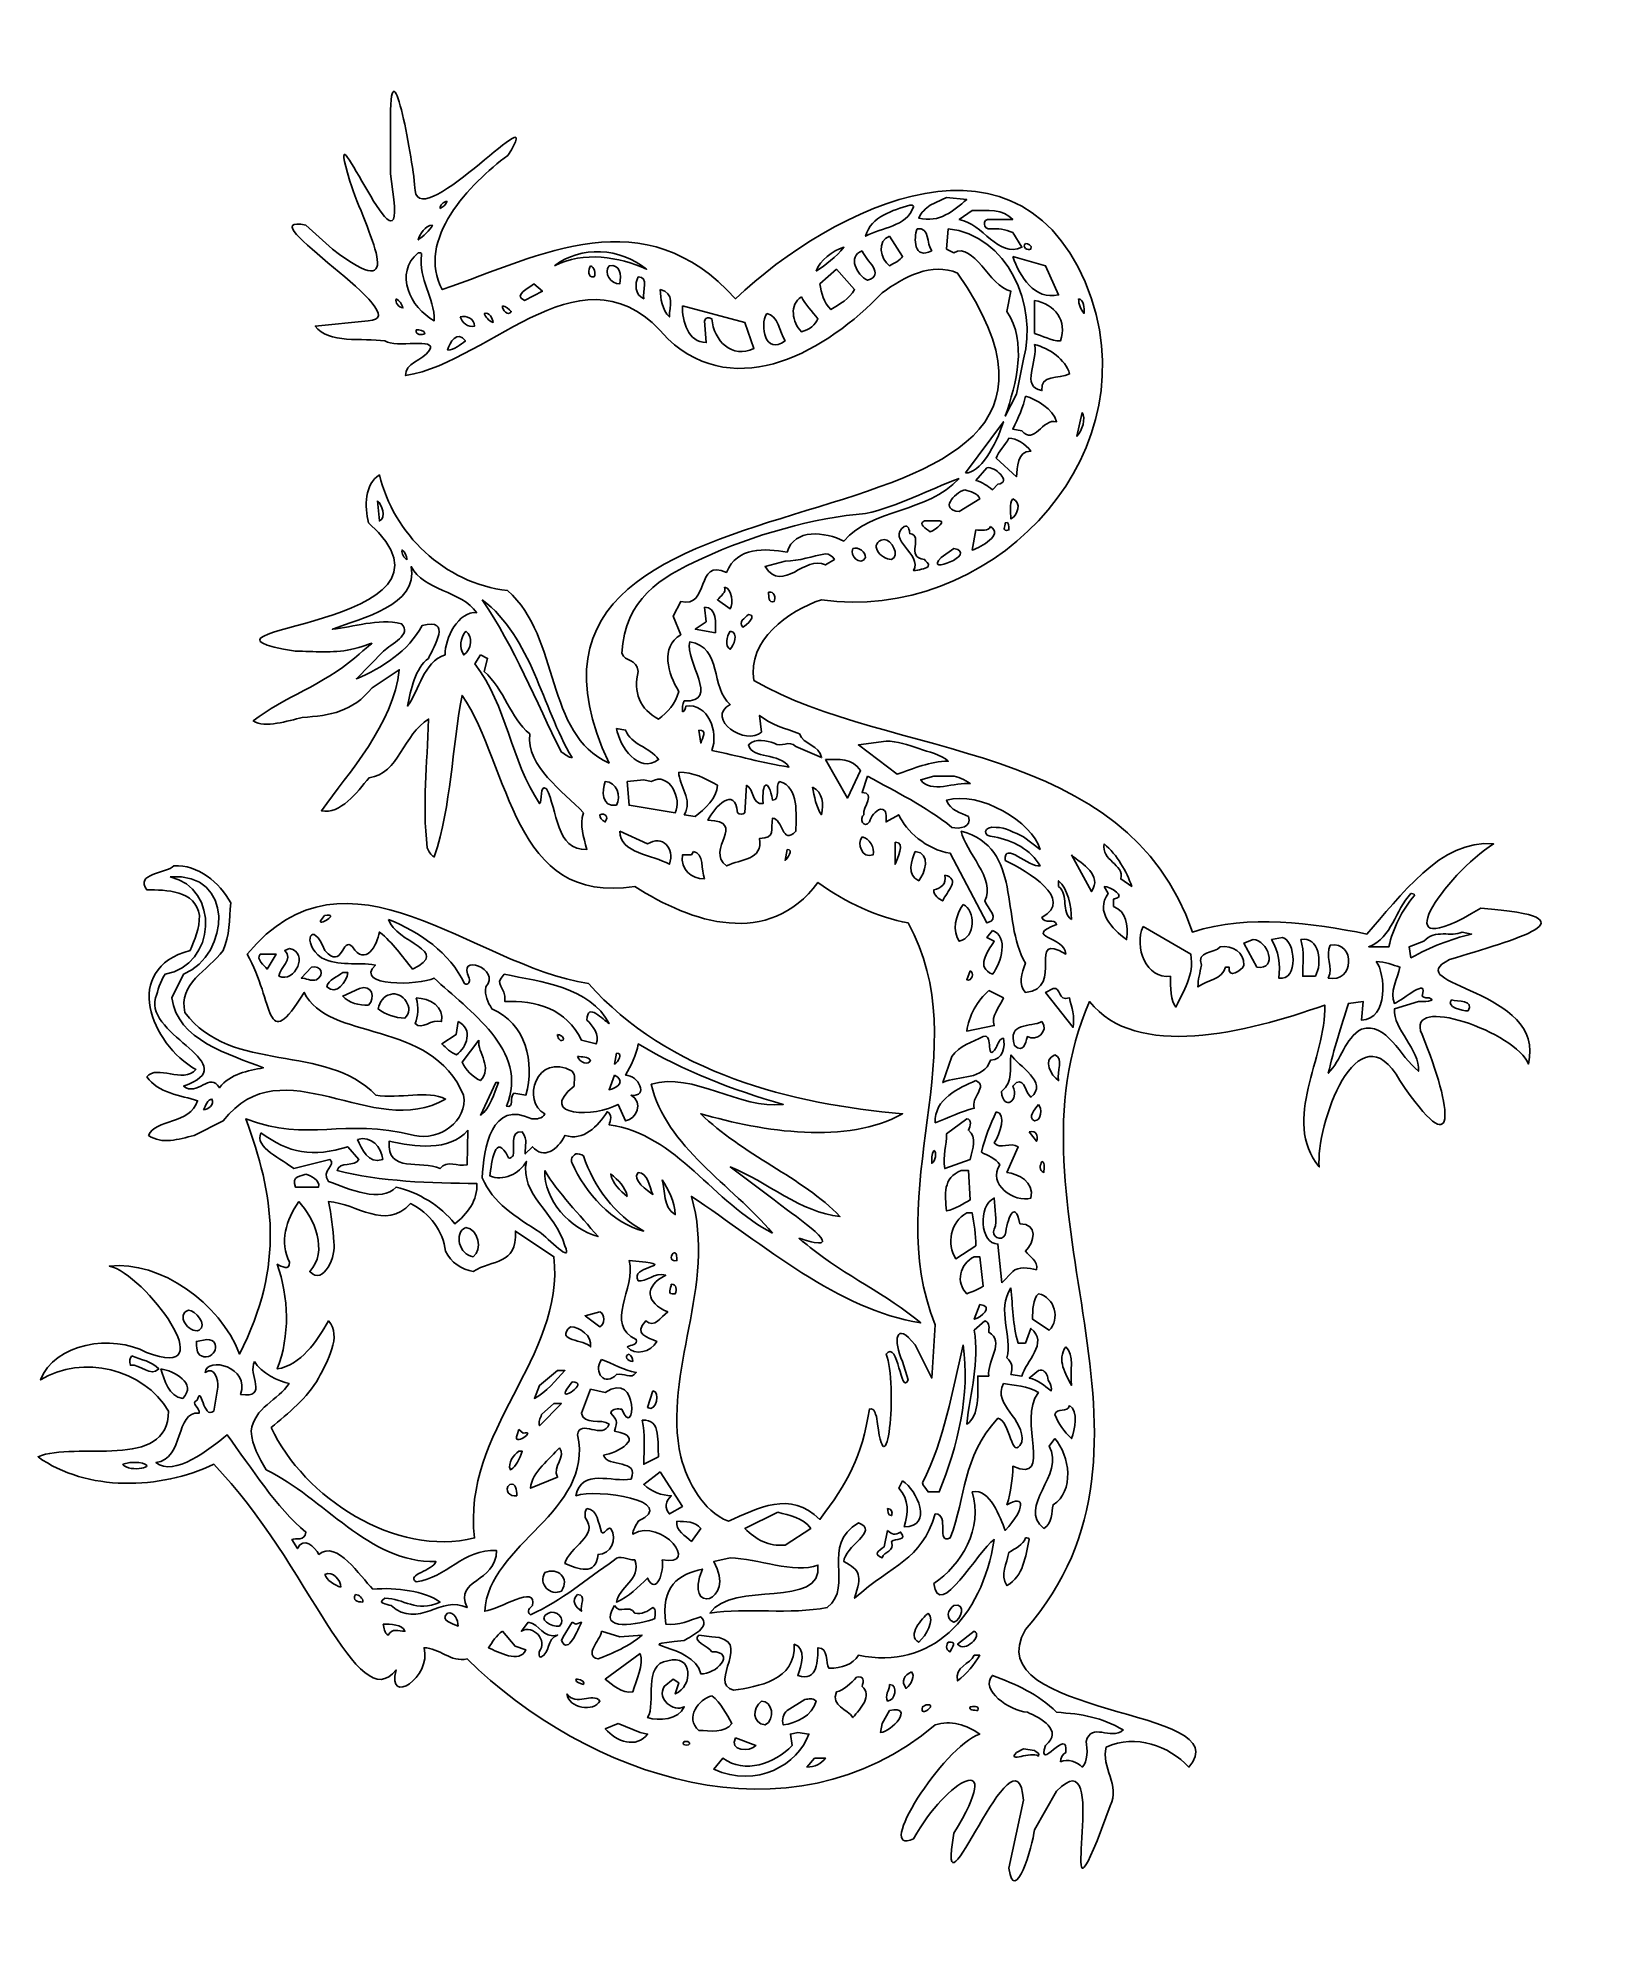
# Model space of a CAD drawing. Header units: centimetres. Extents: x -6.9 to 7.5, y -8.8 to 8.7.
import ezdxf

# ---------------------------------------------------------------- set-up
doc = ezdxf.new("R2010")
doc.units = ezdxf.units.CM
doc.header["$MEASUREMENT"] = 0
doc.layers.add('Ebene 1', color=7, linetype='Continuous')

msp = doc.modelspace()

# ---------------------------------------------------------------- linework, layer by layer
at = {"layer": 'Ebene 1'}
for points, knots in [([(0.19318, -2.41102), (0.51576, -2.6701), (0.90438, -2.8479), (1.21172, -3.10698), (1.21172, -3.10698), (0.44972, -2.99014), (-0.24115, -2.38054), (-0.90155, -1.94112), (-0.90155, -1.94112), (-0.66279, -2.76916), (-1.17079, -3.5464), (-1.00061, -4.34142), (-1.00061, -4.34142), (-0.93457, -4.58018), (-0.79995, -4.83418), (-0.56119, -4.93578), (-0.56119, -4.93578), (-0.29195, -4.8164), (0.0103, -4.64622), (0.28208, -4.918), (0.28208, -4.918), (0.53608, -4.58018), (0.6707, -4.34142), (0.73928, -3.902), (0.73928, -3.902), (0.79008, -3.88676), (0.79008, -3.9528), (0.80532, -3.97058), (0.80532, -3.97058), (0.89168, -4.74782), (1.00852, -3.66578), (0.89168, -3.394), (0.89168, -3.394), (1.00852, -3.25938), (1.0263, -3.78516), (1.09488, -3.63276), (1.09488, -3.63276), (1.09488, -3.63276), (1.04408, -3.46258), (1.04408, -3.46258), (1.04408, -3.46258), (0.95772, -3.27716), (0.9755, -3.07396), (1.16092, -3.31018), (1.16092, -3.31018), (1.16092, -3.31018), (1.31332, -3.61498), (1.31332, -3.61498), (1.31332, -3.61498), (1.31332, -3.61498), (1.34634, -3.12476), (1.34634, -3.12476), (1.34634, -3.12476), (0.84088, -1.88778), (1.7375, -0.56952), (1.09488, 0.57855), (1.09488, 0.57855), (0.8231, 0.62935), (0.5183, 0.76397), (0.2643, 0.95193), (0.2643, 0.95193), (-0.19035, 0.34233), (-0.90155, 0.57855), (-1.42479, 0.91637), (-1.42479, 0.91637), (-2.55509, 0.73095), (-2.56779, 2.01619), (-3.01483, 2.67659), (-3.01483, 2.67659), (-3.11135, 2.16859), (-3.11135, 1.67837), (-3.27137, 1.18815), (-3.27137, 1.18815), (-3.30693, 1.20593), (-3.32217, 1.23895), (-3.33741, 1.27197), (-3.33741, 1.27197), (-3.38313, 1.69615), (-3.33741, 2.01619), (-3.32471, 2.45815), (-3.32471, 2.45815), (-3.55585, 2.32099), (-3.59649, 1.95015), (-3.87335, 1.91713), (-3.87335, 1.91713), (-3.98511, 1.77997), (-4.13751, 1.57677), (-4.31277, 1.61233), (-4.31277, 1.61233), (-4.05877, 1.96793), (-3.64983, 2.40735), (-3.59395, 2.91281), (-3.59395, 2.91281), (-3.59395, 2.91281), (-3.84541, 2.74517), (-3.84541, 2.74517), (-3.84541, 2.74517), (-4.02829, 2.52419), (-4.22641, 2.49117), (-4.48803, 2.47339), (-4.48803, 2.47339), (-4.62011, 2.44037), (-4.83093, 2.37179), (-4.94015, 2.44037), (-4.94015, 2.44037), (-4.66075, 2.65881), (-4.28991, 2.77565), (-4.00797, 3.01949), (-4.00797, 3.01949), (-3.76159, 3.23539), (-3.81747, 3.14395), (-4.04353, 3.09823), (-4.04353, 3.09823), (-4.20863, 3.06521), (-4.38135, 3.08299), (-4.55153, 3.08299), (-4.55153, 3.08299), (-5.85963, 3.30397), (-2.77861, 3.28619), (-3.87843, 4.26663), (-3.87843, 4.26663), (-3.91399, 4.41903), (-3.91399, 4.62223), (-3.77683, 4.70859), (-3.77683, 4.70859), (-3.64729, 4.16757), (-3.18501, 3.71037), (-2.59573, 3.64179), (-2.59573, 3.64179), (-2.10043, 3.20237), (-2.25791, 2.32099), (-1.66101, 2.05175), (-1.66101, 2.05175), (-3.11135, 5.14801), (3.56376, 3.65703), (1.55208, 6.56787), (1.55208, 6.56787), (1.31332, 6.67201), (1.05932, 6.53485), (0.85612, 6.38499), (0.85612, 6.38499), (0.35066, 5.85921), (-0.47737, 5.36645), (-1.11999, 5.96081), (-1.11999, 5.96081), (-1.88199, 6.89045), (-2.72781, 5.75761), (-3.53553, 5.62299), (-3.53553, 5.62299), (-3.54823, 5.73983), (-3.37551, 5.75761), (-3.31455, 5.85921), (-3.31455, 5.85921), (-3.24343, 5.97605), (-3.62697, 5.87445), (-3.72603, 5.94303), (-3.72603, 5.94303), (-3.93431, 5.97605), (-4.24927, 5.91001), (-4.36865, 6.08019), (-4.36865, 6.08019), (-4.36865, 6.08019), (-3.88097, 6.12845), (-3.88097, 6.12845), (-3.88097, 6.12845), (-3.38567, 6.14623), (-5.03667, 7.12921), (-4.45501, 7.00983), (-4.45501, 7.00983), (-4.45501, 7.00983), (-4.21117, 6.78885), (-4.21117, 6.78885), (-4.21117, 6.78885), (-3.48473, 6.23259), (-3.89875, 6.95903), (-4.05115, 7.41623), (-4.05115, 7.41623), (-4.31023, 8.29507), (-3.55839, 6.46881), (-3.64475, 7.24605), (-3.64475, 7.24605), (-3.64475, 7.24605), (-3.67523, 7.48227), (-3.67523, 7.48227), (-3.67523, 7.48227), (-3.67523, 7.48227), (-3.67523, 8.00805), (-3.67523, 8.00805), (-3.67523, 8.00805), (-3.67269, 8.73449), (-3.45933, 7.56863), (-3.44917, 7.32987), (-3.44917, 7.32987), (-3.39837, 6.92347), (-2.20203, 8.27729), (-2.59319, 7.65245), (-2.59319, 7.65245), (-2.94117, 7.39845), (-3.44917, 6.87267), (-3.19771, 6.41547), (-3.19771, 6.41547), (-2.27315, 6.73805), (-1.34097, 7.26383), (-0.49515, 6.33165), (-0.49515, 6.33165), (0.39892, 7.17747), (2.17692, 8.07409), (2.78652, 6.33165), (2.78652, 6.33165), (3.29198, 4.79241), (1.80354, 3.33699), (0.29732, 3.55797), (0.29732, 3.55797), (-0.00239, 3.45637), (-0.39355, 3.18459), (-0.32497, 2.81375), (-0.32497, 2.81375), (0.9247, 2.08477), (3.1091, 2.27273), (3.71616, 0.49473), (3.71616, 0.49473), (4.24194, 0.66237), (4.81598, 0.57855), (5.32398, 0.47695), (5.32398, 0.47695), (5.62878, 0.81477), (6.00216, 1.35833), (6.49238, 1.30753), (6.49238, 1.30753), (6.05042, 1.03575), (5.42558, 0.13913), (6.373, 0.71571), (6.373, 0.71571), (7.4906, 0.62935), (6.6778, 0.42615), (6.08598, 0.24073), (6.08598, 0.24073), (5.59576, 0.00197), (6.9826, -0.02596), (6.81242, -0.72192), (6.81242, -0.72192), (6.71082, -0.4349), (5.6618, -0.06152), (5.83198, -0.45014), (5.83198, -0.45014), (6.119, -1.14356), (6.1698, -1.68458), (5.62878, -0.87432), (5.62878, -0.87432), (5.24016, -0.17836), (4.849, -1.29596), (4.88456, -1.66934), (4.88456, -1.66934), (4.52896, -1.22738), (4.95314, -0.67112), (4.93536, -0.17836), (4.93536, -0.17836), (4.20638, -0.4349), (3.19292, -0.68636), (2.76874, -0.14534), (2.76874, -0.14534), (1.92292, -2.05796), (3.68314, -4.2068), (2.17692, -5.934), (2.17692, -5.934), (1.70448, -6.74426), (4.17336, -6.6452), (3.68314, -7.20146), (3.68314, -7.20146), (3.49772, -7.0008), (3.19292, -6.89666), (2.92114, -7.01604), (2.92114, -7.01604), (2.87034, -7.20146), (3.05576, -7.37164), (2.9567, -7.55706), (2.9567, -7.55706), (2.9567, -7.55706), (2.83732, -7.87964), (2.83732, -7.87964), (2.83732, -7.87964), (2.46394, -8.79404), (2.97194, -6.89666), (2.46394, -7.42244), (2.46394, -7.42244), (2.46394, -7.42244), (2.26074, -7.77804), (2.26074, -7.77804), (2.26074, -7.77804), (2.24296, -7.93044), (2.07532, -8.48924), (2.02452, -8.13364), (2.02452, -8.13364), (2.02452, -8.13364), (2.15914, -7.50626), (2.15914, -7.50626), (2.15914, -7.50626), (2.0931, -6.72902), (1.34634, -8.79404), (1.51652, -7.81106), (1.51652, -7.81106), (2.00674, -7.01604), (1.45048, -7.3056), (1.14568, -7.86186), (1.14568, -7.86186), (0.7723, -8.03204), (1.41492, -7.01604), (1.75528, -6.89666), (1.75528, -6.89666), (1.6359, -6.81284), (1.4835, -6.76204), (1.34634, -6.81284), (1.34634, -6.81284), (-0.00239, -7.94568), (-1.86421, -7.28782), (-2.96911, -6.20324), (-2.96911, -6.20324), (-3.11897, -6.2388), (-3.22565, -6.10164), (-3.36535, -6.10164), (-3.36535, -6.10164), (-3.29423, -6.37342), (-3.71079, -6.6452), (-3.62443, -6.30484), (-3.62443, -6.30484), (-3.97749, -6.76204), (-4.42453, -5.3244), (-5.30337, -4.41), (-5.30337, -4.41), (-5.79613, -4.64622), (-6.47685, -4.664), (-6.92389, -4.34142), (-6.92389, -4.34142), (-6.58353, -4.19156), (-5.71993, -4.47858), (-5.72247, -3.91978), (-5.72247, -3.91978), (-5.94853, -3.53116), (-6.51749, -3.394), (-6.90103, -3.63276), (-6.90103, -3.63276), (-6.77403, -3.2924), (-6.23809, -3.20858), (-5.92567, -3.37876), (-5.92567, -3.37876), (-5.18653, -3.66578), (-5.94599, -2.64978), (-6.26603, -2.58374), (-6.26603, -2.58374), (-5.79867, -2.53294), (-5.24749, -2.92156), (-5.06715, -3.394), (-5.06715, -3.394), (-4.64551, -2.56596), (-4.75219, -1.92334), (-5.00873, -1.22738), (-5.00873, -1.22738), (-4.42199, -1.44836), (-4.12481, -1.21214), (-3.45425, -1.37978), (-3.45425, -1.37978), (-3.22819, -1.43312), (-2.95895, -1.24516), (-3.00213, -1.00894), (-3.00213, -1.00894), (-3.29931, -0.29774), (-4.25943, -0.51872), (-4.47025, -0.06152), (-4.47025, -0.06152), (-4.83855, -0.65334), (-4.74457, -0.14534), (-4.99603, 0.29153), (-4.99603, 0.29153), (-4.06893, 1.40913), (-2.93355, 0.18993), (-1.84897, 0.01975), (-1.84897, 0.01975), (-1.11999, -0.80574), (0.02808, -1.09276), (1.04408, -1.17912), (1.04408, -1.17912), (0.53608, -1.46614), (-0.24115, -1.34676), (-0.81519, -1.17912), (-0.81519, -1.17912), (-0.44435, -1.54996), (0.12968, -1.77094), (0.4675, -2.12654), (0.4675, -2.12654), (0.1119, -2.09352), (-0.20813, -1.80396), (-0.54341, -1.66934), (-0.54341, -1.66934), (-0.54341, -1.66934), (-0.13955, -1.97414), (-0.13955, -1.97414), (-0.13955, -1.97414), (0.0103, -2.09352), (0.49544, -2.4161), (0.22874, -2.3653), (0.22874, -2.3653), (0.0865, -2.33736), (0.02046, -2.27386), (0.19318, -2.41102)], [0, 0, 0, 0, 0.00990099, 0.00990099, 0.00990099, 0.00990099, 0.01980198, 0.01980198, 0.01980198, 0.01980198, 0.02970297, 0.02970297, 0.02970297, 0.02970297, 0.03960396, 0.03960396, 0.03960396, 0.03960396, 0.04950495, 0.04950495, 0.04950495, 0.04950495, 0.05940594, 0.05940594, 0.05940594, 0.05940594, 0.06930693, 0.06930693, 0.06930693, 0.06930693, 0.07920792, 0.07920792, 0.07920792, 0.07920792, 0.08910891, 0.08910891, 0.08910891, 0.08910891, 0.0990099, 0.0990099, 0.0990099, 0.0990099, 0.10891089, 0.10891089, 0.10891089, 0.10891089, 0.11881188, 0.11881188, 0.11881188, 0.11881188, 0.12871287, 0.12871287, 0.12871287, 0.12871287, 0.13861386, 0.13861386, 0.13861386, 0.13861386, 0.14851485, 0.14851485, 0.14851485, 0.14851485, 0.15841584, 0.15841584, 0.15841584, 0.15841584, 0.16831683, 0.16831683, 0.16831683, 0.16831683, 0.17821782, 0.17821782, 0.17821782, 0.17821782, 0.18811881, 0.18811881, 0.18811881, 0.18811881, 0.1980198, 0.1980198, 0.1980198, 0.1980198, 0.20792079, 0.20792079, 0.20792079, 0.20792079, 0.21782178, 0.21782178, 0.21782178, 0.21782178, 0.22772277, 0.22772277, 0.22772277, 0.22772277, 0.23762376, 0.23762376, 0.23762376, 0.23762376, 0.24752475, 0.24752475, 0.24752475, 0.24752475, 0.25742574, 0.25742574, 0.25742574, 0.25742574, 0.26732673, 0.26732673, 0.26732673, 0.26732673, 0.27722772, 0.27722772, 0.27722772, 0.27722772, 0.28712871, 0.28712871, 0.28712871, 0.28712871, 0.2970297, 0.2970297, 0.2970297, 0.2970297, 0.30693069, 0.30693069, 0.30693069, 0.30693069, 0.31683168, 0.31683168, 0.31683168, 0.31683168, 0.32673267, 0.32673267, 0.32673267, 0.32673267, 0.33663366, 0.33663366, 0.33663366, 0.33663366, 0.34653465, 0.34653465, 0.34653465, 0.34653465, 0.35643564, 0.35643564, 0.35643564, 0.35643564, 0.36633663, 0.36633663, 0.36633663, 0.36633663, 0.37623762, 0.37623762, 0.37623762, 0.37623762, 0.38613861, 0.38613861, 0.38613861, 0.38613861, 0.3960396, 0.3960396, 0.3960396, 0.3960396, 0.40594059, 0.40594059, 0.40594059, 0.40594059, 0.41584158, 0.41584158, 0.41584158, 0.41584158, 0.42574257, 0.42574257, 0.42574257, 0.42574257, 0.43564356, 0.43564356, 0.43564356, 0.43564356, 0.44554455, 0.44554455, 0.44554455, 0.44554455, 0.45544554, 0.45544554, 0.45544554, 0.45544554, 0.46534653, 0.46534653, 0.46534653, 0.46534653, 0.47524752, 0.47524752, 0.47524752, 0.47524752, 0.48514851, 0.48514851, 0.48514851, 0.48514851, 0.4950495, 0.4950495, 0.4950495, 0.4950495, 0.5049505, 0.5049505, 0.5049505, 0.5049505, 0.51485149, 0.51485149, 0.51485149, 0.51485149, 0.52475248, 0.52475248, 0.52475248, 0.52475248, 0.53465347, 0.53465347, 0.53465347, 0.53465347, 0.54455446, 0.54455446, 0.54455446, 0.54455446, 0.55445545, 0.55445545, 0.55445545, 0.55445545, 0.56435644, 0.56435644, 0.56435644, 0.56435644, 0.57425743, 0.57425743, 0.57425743, 0.57425743, 0.58415842, 0.58415842, 0.58415842, 0.58415842, 0.59405941, 0.59405941, 0.59405941, 0.59405941, 0.6039604, 0.6039604, 0.6039604, 0.6039604, 0.61386139, 0.61386139, 0.61386139, 0.61386139, 0.62376238, 0.62376238, 0.62376238, 0.62376238, 0.63366337, 0.63366337, 0.63366337, 0.63366337, 0.64356436, 0.64356436, 0.64356436, 0.64356436, 0.65346535, 0.65346535, 0.65346535, 0.65346535, 0.66336634, 0.66336634, 0.66336634, 0.66336634, 0.67326733, 0.67326733, 0.67326733, 0.67326733, 0.68316832, 0.68316832, 0.68316832, 0.68316832, 0.69306931, 0.69306931, 0.69306931, 0.69306931, 0.7029703, 0.7029703, 0.7029703, 0.7029703, 0.71287129, 0.71287129, 0.71287129, 0.71287129, 0.72277228, 0.72277228, 0.72277228, 0.72277228, 0.73267327, 0.73267327, 0.73267327, 0.73267327, 0.74257426, 0.74257426, 0.74257426, 0.74257426, 0.75247525, 0.75247525, 0.75247525, 0.75247525, 0.76237624, 0.76237624, 0.76237624, 0.76237624, 0.77227723, 0.77227723, 0.77227723, 0.77227723, 0.78217822, 0.78217822, 0.78217822, 0.78217822, 0.79207921, 0.79207921, 0.79207921, 0.79207921, 0.8019802, 0.8019802, 0.8019802, 0.8019802, 0.81188119, 0.81188119, 0.81188119, 0.81188119, 0.82178218, 0.82178218, 0.82178218, 0.82178218, 0.83168317, 0.83168317, 0.83168317, 0.83168317, 0.84158416, 0.84158416, 0.84158416, 0.84158416, 0.85148515, 0.85148515, 0.85148515, 0.85148515, 0.86138614, 0.86138614, 0.86138614, 0.86138614, 0.87128713, 0.87128713, 0.87128713, 0.87128713, 0.88118812, 0.88118812, 0.88118812, 0.88118812, 0.89108911, 0.89108911, 0.89108911, 0.89108911, 0.9009901, 0.9009901, 0.9009901, 0.9009901, 0.91089109, 0.91089109, 0.91089109, 0.91089109, 0.92079208, 0.92079208, 0.92079208, 0.92079208, 0.93069307, 0.93069307, 0.93069307, 0.93069307, 0.94059406, 0.94059406, 0.94059406, 0.94059406, 0.95049505, 0.95049505, 0.95049505, 0.95049505, 0.96039604, 0.96039604, 0.96039604, 0.96039604, 0.97029703, 0.97029703, 0.97029703, 0.97029703, 0.98019802, 0.98019802, 0.98019802, 0.98019802, 0.99009901, 0.99009901, 0.99009901, 0.99009901, 1, 1, 1, 1]), ([(-5.67167, 1.10433), (-5.45069, 1.11957), (-5.24749, 0.95193), (-5.14843, 0.76397), (-5.14843, 0.76397), (-5.15859, 0.61157), (-5.15859, 0.45917), (-5.21701, 0.32455), (-5.21701, 0.32455), (-5.35925, 0.13913), (-5.63611, 0.01975), (-5.57007, -0.24694), (-5.57007, -0.24694), (-5.13573, -0.82352), (-4.27975, -0.51872), (-3.80985, -1.00894), (-3.80985, -1.00894), (-3.59649, -1.0445), (-3.32979, -0.95814), (-3.16723, -1.0445), (-3.16723, -1.0445), (-3.83525, -1.43312), (-4.66837, -0.5365), (-5.21701, -1.24516), (-5.21701, -1.24516), (-5.21701, -1.24516), (-5.48625, -1.37978), (-5.48625, -1.37978), (-5.48625, -1.37978), (-5.63357, -1.41534), (-5.77835, -1.46614), (-5.90535, -1.37978), (-5.90535, -1.37978), (-5.84693, -1.22738), (-5.52181, -1.28072), (-5.45323, -1.05974), (-5.45323, -1.05974), (-5.60563, -1.00894), (-5.82153, -0.99116), (-5.92059, -0.83876), (-5.92059, -0.83876), (-5.82661, -0.72192), (-5.58785, -0.90734), (-5.46847, -0.77272), (-5.46847, -0.77272), (-5.88249, -0.5365), (-6.16189, 0.15437), (-5.52181, 0.32455), (-5.52181, 0.32455), (-5.47863, 0.42615), (-5.43545, 0.52775), (-5.43545, 0.64713), (-5.43545, 0.64713), (-5.47101, 0.88335), (-5.74533, 0.88335), (-5.92059, 0.88335), (-5.92059, 0.88335), (-6.03743, 1.03575), (-5.74279, 1.03575), (-5.67167, 1.10433)], [0, 0, 0, 0, 0.06666667, 0.06666667, 0.06666667, 0.06666667, 0.13333333, 0.13333333, 0.13333333, 0.13333333, 0.2, 0.2, 0.2, 0.2, 0.26666667, 0.26666667, 0.26666667, 0.26666667, 0.33333333, 0.33333333, 0.33333333, 0.33333333, 0.4, 0.4, 0.4, 0.4, 0.46666667, 0.46666667, 0.46666667, 0.46666667, 0.53333333, 0.53333333, 0.53333333, 0.53333333, 0.6, 0.6, 0.6, 0.6, 0.66666667, 0.66666667, 0.66666667, 0.66666667, 0.73333333, 0.73333333, 0.73333333, 0.73333333, 0.8, 0.8, 0.8, 0.8, 0.86666667, 0.86666667, 0.86666667, 0.86666667, 0.93333333, 0.93333333, 0.93333333, 0.93333333, 1, 1, 1, 1]), ([(-1.86421, -4.8164), (-1.76261, -4.83418), (-1.76261, -4.95102), (-1.72959, -5.03484), (-1.72959, -5.03484), (-1.71181, -5.0704), (-1.67879, -4.98658), (-1.64577, -5.00182), (-1.64577, -5.00182), (-1.57719, -5.10342), (-1.64577, -5.24058), (-1.76261, -5.24058), (-1.76261, -5.24058), (-1.78039, -5.44378), (-1.95057, -5.3752), (-2.06741, -5.3244), (-2.06741, -5.3244), (-2.03439, -5.172), (-1.74483, -5.0704), (-1.88199, -4.90022), (-1.88199, -4.90022), (-1.88199, -4.8672), (-1.88199, -4.83418), (-1.86421, -4.8164)], [0, 0, 0, 0, 0.16666667, 0.16666667, 0.16666667, 0.16666667, 0.33333333, 0.33333333, 0.33333333, 0.33333333, 0.5, 0.5, 0.5, 0.5, 0.66666667, 0.66666667, 0.66666667, 0.66666667, 0.83333333, 0.83333333, 0.83333333, 0.83333333, 1, 1, 1, 1]), ([(-2.25283, -5.40822), (-2.13599, -5.35742), (-2.01661, -5.45902), (-2.10043, -5.5784), (-2.10043, -5.5784), (-2.20203, -5.6292), (-2.31887, -5.50982), (-2.25283, -5.40822)], [0, 0, 0, 0, 0.5, 0.5, 0.5, 0.5, 1, 1, 1, 1]), ([(1.2803, -5.7816), (1.34634, -5.84764), (1.26252, -5.9848), (1.19394, -6.05084), (1.19394, -6.05084), (1.0771, -5.9848), (1.2295, -5.8324), (1.2803, -5.7816)], [0, 0, 0, 0, 0.5, 0.5, 0.5, 0.5, 1, 1, 1, 1]), ([(1.51652, -5.71302), (1.6359, -5.68), (1.5851, -5.84764), (1.51652, -5.86542), (1.51652, -5.86542), (1.4327, -5.8324), (1.46572, -5.74858), (1.51652, -5.71302)], [0, 0, 0, 0, 0.5, 0.5, 0.5, 0.5, 1, 1, 1, 1])]:
    msp.add_open_spline(points, degree=3, knots=knots, dxfattribs=at)
at = {"layer": 'Ebene 1', "color": 7}
for points, knots in [([(-3.21803, 7.16223), (-3.22311, 7.19525), (-3.18501, 7.22827), (-3.15453, 7.22827), (-3.15453, 7.22827), (-3.16469, 7.19525), (-3.19263, 7.17747), (-3.21803, 7.16223)], [0, 0, 0, 0, 0.5, 0.5, 0.5, 0.5, 1, 1, 1, 1]), ([(1.11012, 7.19525), (1.1279, 7.19525), (1.14568, 7.19525), (1.14568, 7.17747), (1.14568, 7.17747), (1.0771, 6.99205), (0.85612, 6.99205), (0.70372, 6.90823), (0.70372, 6.90823), (0.75452, 7.09365), (0.95772, 7.14445), (1.11012, 7.19525)], [0, 0, 0, 0, 0.33333333, 0.33333333, 0.33333333, 0.33333333, 0.66666667, 0.66666667, 0.66666667, 0.66666667, 1, 1, 1, 1]), ([(1.45048, 7.26383), (1.45048, 7.26383), (1.6359, 7.24605), (1.6359, 7.24605), (1.6359, 7.24605), (1.51652, 7.14445), (1.3819, 7.02507), (1.19394, 7.07587), (1.19394, 7.07587), (1.21172, 7.12921), (1.26252, 7.16223), (1.29808, 7.19525), (1.29808, 7.19525), (1.29808, 7.19525), (1.45048, 7.26383), (1.45048, 7.26383)], [0, 0, 0, 0, 0.25, 0.25, 0.25, 0.25, 0.5, 0.5, 0.5, 0.5, 0.75, 0.75, 0.75, 0.75, 1, 1, 1, 1]), ([(1.6867, 7.14445), (1.82132, 7.14445), (1.97372, 7.16223), (2.06008, 7.06063), (2.06008, 7.06063), (2.06008, 7.06063), (1.85434, 7.06063), (1.85434, 7.06063), (1.85434, 7.06063), (1.77052, 7.07587), (1.7883, 6.95903), (1.85434, 6.97681), (1.85434, 6.97681), (1.92292, 6.97681), (1.9915, 6.97681), (2.06008, 6.94125), (2.06008, 6.94125), (2.06008, 6.94125), (2.1439, 6.80663), (2.1439, 6.80663), (2.1439, 6.80663), (1.92292, 6.70503), (1.7883, 7.02507), (1.56732, 7.06063), (1.56732, 7.06063), (1.56732, 7.06063), (1.6867, 7.14445), (1.6867, 7.14445)], [0, 0, 0, 0, 0.14285714, 0.14285714, 0.14285714, 0.14285714, 0.28571429, 0.28571429, 0.28571429, 0.28571429, 0.42857143, 0.42857143, 0.42857143, 0.42857143, 0.57142857, 0.57142857, 0.57142857, 0.57142857, 0.71428571, 0.71428571, 0.71428571, 0.71428571, 0.85714286, 0.85714286, 0.85714286, 0.85714286, 1, 1, 1, 1]), ([(-3.42123, 6.87267), (-3.40599, 6.92347), (-3.35773, 7.00983), (-3.28915, 7.00983), (-3.28915, 7.00983), (-3.30693, 6.95903), (-3.37805, 6.90823), (-3.42123, 6.87267)], [0, 0, 0, 0, 0.5, 0.5, 0.5, 0.5, 1, 1, 1, 1]), ([(0.9247, 6.90823), (0.9247, 6.90823), (1.04408, 6.72027), (1.04408, 6.72027), (1.04408, 6.72027), (1.0263, 6.68725), (0.95772, 6.65423), (0.9247, 6.63645), (0.9247, 6.63645), (0.84088, 6.68725), (0.80532, 6.87267), (0.9247, 6.90823)], [0, 0, 0, 0, 0.33333333, 0.33333333, 0.33333333, 0.33333333, 0.66666667, 0.66666667, 0.66666667, 0.66666667, 1, 1, 1, 1]), ([(1.1787, 6.97681), (1.29808, 6.99205), (1.26252, 6.83965), (1.31332, 6.77361), (1.31332, 6.77361), (1.14568, 6.68725), (1.14568, 6.89045), (1.1787, 6.97681)], [0, 0, 0, 0, 0.5, 0.5, 0.5, 0.5, 1, 1, 1, 1]), ([(1.46572, 6.97681), (2.00674, 6.92347), (2.2963, 6.26561), (2.15914, 5.77539), (2.15914, 5.77539), (2.15914, 5.77539), (2.0931, 5.45281), (2.0931, 5.45281), (2.0931, 5.45281), (2.0931, 5.45281), (1.9915, 5.24961), (1.9915, 5.24961), (1.9915, 5.24961), (2.0931, 5.55441), (2.1947, 5.92779), (2.00674, 6.21481), (2.00674, 6.21481), (2.00674, 6.21481), (2.0423, 6.40023), (2.0423, 6.40023), (2.0423, 6.40023), (1.8391, 6.45103), (1.70448, 6.85743), (1.51652, 6.75583), (1.51652, 6.75583), (1.51652, 6.75583), (1.45048, 6.78885), (1.45048, 6.78885), (1.45048, 6.78885), (1.45048, 6.78885), (1.46572, 6.97681), (1.46572, 6.97681)], [0, 0, 0, 0, 0.125, 0.125, 0.125, 0.125, 0.25, 0.25, 0.25, 0.25, 0.375, 0.375, 0.375, 0.375, 0.5, 0.5, 0.5, 0.5, 0.625, 0.625, 0.625, 0.625, 0.75, 0.75, 0.75, 0.75, 0.875, 0.875, 0.875, 0.875, 1, 1, 1, 1]), ([(2.17692, 6.83965), (2.1947, 6.83965), (2.24296, 6.82441), (2.22772, 6.78885), (2.22772, 6.78885), (2.1947, 6.77361), (2.1439, 6.80663), (2.17692, 6.83965)], [0, 0, 0, 0, 0.5, 0.5, 0.5, 0.5, 1, 1, 1, 1]), ([(-3.42123, 6.75583), (-3.41107, 6.75583), (-3.38567, 6.75583), (-3.38821, 6.73805), (-3.38821, 6.73805), (-3.42123, 6.50183), (-3.26883, 6.34943), (-3.27137, 6.12845), (-3.27137, 6.12845), (-3.49489, 6.24783), (-3.64221, 6.56787), (-3.42123, 6.75583)], [0, 0, 0, 0, 0.33333333, 0.33333333, 0.33333333, 0.33333333, 0.66666667, 0.66666667, 0.66666667, 0.66666667, 1, 1, 1, 1]), ([(-2.16393, 6.63645), (-1.92517, 6.82187), (-1.55433, 6.80409), (-1.31557, 6.60343), (-1.31557, 6.60343), (-1.57211, 6.72027), (-1.89215, 6.77107), (-2.16393, 6.63645)], [0, 0, 0, 0, 0.5, 0.5, 0.5, 0.5, 1, 1, 1, 1]), ([(0.24652, 6.58565), (0.28208, 6.68725), (0.39892, 6.77361), (0.50306, 6.80663), (0.50306, 6.80663), (0.43448, 6.72027), (0.33288, 6.63645), (0.24652, 6.58565)], [0, 0, 0, 0, 0.5, 0.5, 0.5, 0.5, 1, 1, 1, 1]), ([(0.6707, 6.77361), (0.70372, 6.68725), (0.89168, 6.55263), (0.7215, 6.50183), (0.7215, 6.50183), (0.6199, 6.55263), (0.53608, 6.72027), (0.6707, 6.77361)], [0, 0, 0, 0, 0.5, 0.5, 0.5, 0.5, 1, 1, 1, 1]), ([(2.06008, 6.72027), (2.06008, 6.72027), (2.36234, 6.63645), (2.36234, 6.63645), (2.36234, 6.63645), (2.36234, 6.63645), (2.48172, 6.36721), (2.48172, 6.36721), (2.48172, 6.36721), (2.26074, 6.31641), (2.12612, 6.53485), (2.06008, 6.72027)], [0, 0, 0, 0, 0.33333333, 0.33333333, 0.33333333, 0.33333333, 0.66666667, 0.66666667, 0.66666667, 0.66666667, 1, 1, 1, 1]), ([(-1.83119, 6.63645), (-1.79817, 6.62121), (-1.78039, 6.56787), (-1.79817, 6.53485), (-1.79817, 6.53485), (-1.86421, 6.51961), (-1.84897, 6.60343), (-1.83119, 6.63645)], [0, 0, 0, 0, 0.5, 0.5, 0.5, 0.5, 1, 1, 1, 1]), ([(-1.66101, 6.63645), (-1.56195, 6.65423), (-1.54417, 6.55263), (-1.56195, 6.46881), (-1.56195, 6.46881), (-1.64577, 6.46881), (-1.71181, 6.56787), (-1.66101, 6.63645)], [0, 0, 0, 0, 0.5, 0.5, 0.5, 0.5, 1, 1, 1, 1]), ([(-1.39177, 6.53485), (-1.29017, 6.53485), (-1.35621, 6.40023), (-1.34097, 6.33165), (-1.34097, 6.33165), (-1.42479, 6.36721), (-1.42479, 6.46881), (-1.39177, 6.53485)], [0, 0, 0, 0, 0.5, 0.5, 0.5, 0.5, 1, 1, 1, 1]), ([(0.43448, 6.60343), (0.43448, 6.60343), (0.60212, 6.41547), (0.60212, 6.41547), (0.60212, 6.41547), (0.55132, 6.33165), (0.4675, 6.28085), (0.38368, 6.23259), (0.38368, 6.23259), (0.3151, 6.29863), (0.29732, 6.38499), (0.28208, 6.46881), (0.28208, 6.46881), (0.28208, 6.46881), (0.43448, 6.60343), (0.43448, 6.60343)], [0, 0, 0, 0, 0.25, 0.25, 0.25, 0.25, 0.5, 0.5, 0.5, 0.5, 0.75, 0.75, 0.75, 0.75, 1, 1, 1, 1]), ([(-3.62443, 6.33165), (-3.59141, 6.31641), (-3.57109, 6.28085), (-3.56093, 6.24783), (-3.56093, 6.24783), (-3.59903, 6.24783), (-3.63459, 6.29863), (-3.62443, 6.33165)], [0, 0, 0, 0, 0.5, 0.5, 0.5, 0.5, 1, 1, 1, 1]), ([(-2.35443, 6.46881), (-2.35443, 6.46881), (-2.27569, 6.40023), (-2.27569, 6.40023), (-2.27569, 6.40023), (-2.27569, 6.40023), (-2.44079, 6.31641), (-2.44079, 6.31641), (-2.44079, 6.31641), (-2.55255, 6.36721), (-2.38999, 6.43325), (-2.35443, 6.46881)], [0, 0, 0, 0, 0.33333333, 0.33333333, 0.33333333, 0.33333333, 0.66666667, 0.66666667, 0.66666667, 0.66666667, 1, 1, 1, 1]), ([(-1.18857, 6.41547), (-1.05141, 6.38499), (-1.10475, 6.26561), (-1.10475, 6.16401), (-1.10475, 6.16401), (-1.17079, 6.23259), (-1.18857, 6.33165), (-1.18857, 6.41547)], [0, 0, 0, 0, 0.5, 0.5, 0.5, 0.5, 1, 1, 1, 1]), ([(0.1119, 6.34943), (0.14492, 6.28085), (0.2135, 6.21481), (0.2643, 6.14623), (0.2643, 6.14623), (0.24652, 6.09543), (0.18048, 6.04463), (0.1119, 6.02685), (0.1119, 6.02685), (0.02808, 6.11321), (-0.00239, 6.28085), (0.1119, 6.34943)], [0, 0, 0, 0, 0.33333333, 0.33333333, 0.33333333, 0.33333333, 0.66666667, 0.66666667, 0.66666667, 0.66666667, 1, 1, 1, 1]), ([(2.26074, 6.31641), (2.4487, 6.28085), (2.56554, 6.12845), (2.4995, 5.94303), (2.4995, 5.94303), (2.41314, 5.94303), (2.32932, 5.99383), (2.26074, 6.01161), (2.26074, 6.01161), (2.26074, 6.01161), (2.26074, 6.31641), (2.26074, 6.31641)], [0, 0, 0, 0, 0.33333333, 0.33333333, 0.33333333, 0.33333333, 0.66666667, 0.66666667, 0.66666667, 0.66666667, 1, 1, 1, 1]), ([(2.66714, 6.33165), (2.71794, 6.31641), (2.71794, 6.24783), (2.71794, 6.19703), (2.71794, 6.19703), (2.68492, 6.23259), (2.66714, 6.28085), (2.66714, 6.33165)], [0, 0, 0, 0, 0.5, 0.5, 0.5, 0.5, 1, 1, 1, 1]), ([(-3.03261, 6.16401), (-2.97673, 6.17925), (-2.89799, 6.14623), (-2.90053, 6.08019), (-2.90053, 6.08019), (-2.96403, 6.06241), (-3.01483, 6.11321), (-3.03261, 6.16401)], [0, 0, 0, 0, 0.5, 0.5, 0.5, 0.5, 1, 1, 1, 1]), ([(-2.81163, 6.19703), (-2.76591, 6.21481), (-2.73289, 6.14623), (-2.73035, 6.11321), (-2.73035, 6.11321), (-2.77353, 6.12845), (-2.79893, 6.16401), (-2.81163, 6.19703)], [0, 0, 0, 0, 0.5, 0.5, 0.5, 0.5, 1, 1, 1, 1]), ([(-2.64399, 6.26561), (-2.61097, 6.26561), (-2.58303, 6.23259), (-2.56271, 6.21481), (-2.56271, 6.21481), (-2.58811, 6.16401), (-2.64907, 6.23259), (-2.64399, 6.26561)], [0, 0, 0, 0, 0.5, 0.5, 0.5, 0.5, 1, 1, 1, 1]), ([(-0.98537, 6.26561), (-0.98537, 6.26561), (-0.40879, 6.11321), (-0.40879, 6.11321), (-0.40879, 6.11321), (-0.40879, 6.11321), (-0.32497, 5.87445), (-0.32497, 5.87445), (-0.32497, 5.87445), (-0.52817, 5.77539), (-0.69581, 5.94303), (-0.71359, 6.14623), (-0.71359, 6.14623), (-0.74915, 6.16401), (-0.76439, 6.16401), (-0.78217, 6.12845), (-0.78217, 6.12845), (-0.78217, 6.12845), (-0.76439, 5.92779), (-0.76439, 5.92779), (-0.76439, 5.92779), (-0.93457, 5.92779), (-0.98537, 6.12845), (-0.98537, 6.26561)], [0, 0, 0, 0, 0.16666667, 0.16666667, 0.16666667, 0.16666667, 0.33333333, 0.33333333, 0.33333333, 0.33333333, 0.5, 0.5, 0.5, 0.5, 0.66666667, 0.66666667, 0.66666667, 0.66666667, 0.83333333, 0.83333333, 0.83333333, 0.83333333, 1, 1, 1, 1]), ([(-0.20813, 6.19703), (-0.10399, 6.17925), (-0.08875, 6.02685), (-0.03795, 5.94303), (-0.03795, 5.94303), (-0.22337, 5.80841), (-0.27417, 6.08019), (-0.20813, 6.19703)], [0, 0, 0, 0, 0.5, 0.5, 0.5, 0.5, 1, 1, 1, 1]), ([(-3.43901, 6.04463), (-3.41107, 6.04463), (-3.36281, 6.04463), (-3.35773, 6.01161), (-3.35773, 6.01161), (-3.38567, 5.99383), (-3.44409, 5.99383), (-3.43901, 6.04463)], [0, 0, 0, 0, 0.5, 0.5, 0.5, 0.5, 1, 1, 1, 1]), ([(-3.14945, 5.85921), (-3.13167, 5.92779), (-3.05801, 6.04463), (-2.98435, 5.94303), (-2.98435, 5.94303), (-3.03261, 5.91001), (-3.08849, 5.85921), (-3.14945, 5.85921)], [0, 0, 0, 0, 0.5, 0.5, 0.5, 0.5, 1, 1, 1, 1]), ([(2.26074, 5.91001), (2.39536, 5.87445), (2.54776, 5.77539), (2.58332, 5.63823), (2.58332, 5.63823), (2.48172, 5.58743), (2.31154, 5.63823), (2.32932, 5.48583), (2.32932, 5.48583), (2.12612, 5.51885), (2.2963, 5.75761), (2.26074, 5.91001)], [0, 0, 0, 0, 0.33333333, 0.33333333, 0.33333333, 0.33333333, 0.66666667, 0.66666667, 0.66666667, 0.66666667, 1, 1, 1, 1]), ([(2.17692, 5.43503), (2.27852, 5.40201), (2.43092, 5.31819), (2.46394, 5.19881), (2.46394, 5.19881), (2.32932, 5.23183), (2.26074, 4.97783), (2.1439, 5.11499), (2.1439, 5.11499), (2.1439, 5.11499), (2.06008, 5.13023), (2.06008, 5.13023), (2.06008, 5.13023), (2.10834, 5.23183), (2.15914, 5.33343), (2.17692, 5.43503)], [0, 0, 0, 0, 0.25, 0.25, 0.25, 0.25, 0.5, 0.5, 0.5, 0.5, 0.75, 0.75, 0.75, 0.75, 1, 1, 1, 1]), ([(2.70016, 5.28263), (2.73572, 5.23183), (2.70016, 5.11499), (2.6519, 5.06419), (2.6519, 5.06419), (2.6519, 5.06419), (2.70016, 5.28263), (2.70016, 5.28263)], [0, 0, 0, 0, 0.5, 0.5, 0.5, 0.5, 1, 1, 1, 1]), ([(1.62574, 4.72637), (1.62574, 4.72637), (1.97372, 5.19881), (1.97372, 5.19881), (1.97372, 5.19881), (1.90768, 4.97783), (1.75274, 4.71875), (1.62574, 4.72637)], [0, 0, 0, 0, 0.5, 0.5, 0.5, 0.5, 1, 1, 1, 1]), ([(2.02452, 5.04641), (2.0931, 5.04641), (2.17692, 4.99561), (2.22772, 4.92703), (2.22772, 4.92703), (2.0931, 4.92703), (2.10834, 4.77463), (2.0931, 4.69081), (2.0931, 4.69081), (2.0931, 4.69081), (1.90768, 4.86099), (1.90768, 4.86099), (1.90768, 4.86099), (1.92292, 4.92703), (1.9915, 4.97783), (2.02452, 5.04641)], [0, 0, 0, 0, 0.25, 0.25, 0.25, 0.25, 0.5, 0.5, 0.5, 0.5, 0.75, 0.75, 0.75, 0.75, 1, 1, 1, 1]), ([(1.82132, 4.77463), (1.8899, 4.79241), (2.06008, 4.64001), (1.92292, 4.62223), (1.92292, 4.62223), (1.92292, 4.62223), (1.87212, 4.57143), (1.87212, 4.57143), (1.87212, 4.57143), (1.82132, 4.60699), (1.7883, 4.64001), (1.71972, 4.65779), (1.71972, 4.65779), (1.71972, 4.65779), (1.82132, 4.77463), (1.82132, 4.77463)], [0, 0, 0, 0, 0.25, 0.25, 0.25, 0.25, 0.5, 0.5, 0.5, 0.5, 0.75, 0.75, 0.75, 0.75, 1, 1, 1, 1]), ([(1.56732, 4.67557), (1.26252, 4.35299), (0.7723, 4.40379), (0.50306, 4.09899), (0.50306, 4.09899), (0.33288, 4.18281), (0.04586, 4.21837), (-0.02017, 3.99739), (-0.02017, 3.99739), (-0.22337, 4.03041), (-0.47737, 4.04819), (-0.57897, 3.80943), (-0.57897, 3.80943), (-0.86599, 3.94659), (-0.73137, 3.47415), (-1.00061, 3.54019), (-1.00061, 3.54019), (-1.00061, 3.54019), (-1.06919, 3.40557), (-1.06919, 3.40557), (-1.06919, 3.40557), (-1.06919, 3.40557), (-1.00061, 3.23539), (-1.00061, 3.23539), (-1.00061, 3.23539), (-1.18857, 3.11855), (-1.11999, 2.87979), (-1.01839, 2.71215), (-1.01839, 2.71215), (-1.05141, 2.59277), (-1.11999, 2.52419), (-1.20381, 2.45815), (-1.20381, 2.45815), (-1.37399, 2.54197), (-1.44257, 2.71215), (-1.39177, 2.89757), (-1.39177, 2.89757), (-1.40955, 3.01695), (-1.50861, 2.98139), (-1.54417, 3.06521), (-1.54417, 3.06521), (-1.51115, 3.56559), (-1.19873, 3.75863), (-0.80249, 3.93897), (-0.80249, 3.93897), (-0.34021, 4.15487), (0.2389, 4.31489), (0.70372, 4.35299), (0.70372, 4.35299), (1.00852, 4.41903), (1.2803, 4.57143), (1.56732, 4.67557)], [0, 0, 0, 0, 0.07692308, 0.07692308, 0.07692308, 0.07692308, 0.15384615, 0.15384615, 0.15384615, 0.15384615, 0.23076923, 0.23076923, 0.23076923, 0.23076923, 0.30769231, 0.30769231, 0.30769231, 0.30769231, 0.38461538, 0.38461538, 0.38461538, 0.38461538, 0.46153846, 0.46153846, 0.46153846, 0.46153846, 0.53846154, 0.53846154, 0.53846154, 0.53846154, 0.61538462, 0.61538462, 0.61538462, 0.61538462, 0.69230769, 0.69230769, 0.69230769, 0.69230769, 0.76923077, 0.76923077, 0.76923077, 0.76923077, 0.84615385, 0.84615385, 0.84615385, 0.84615385, 0.92307692, 0.92307692, 0.92307692, 0.92307692, 1, 1, 1, 1]), ([(1.61812, 4.57143), (1.66892, 4.55619), (1.7375, 4.53841), (1.75528, 4.48761), (1.75528, 4.48761), (1.75528, 4.48761), (1.56732, 4.37077), (1.56732, 4.37077), (1.56732, 4.37077), (1.3819, 4.38601), (1.51652, 4.53841), (1.61812, 4.57143)], [0, 0, 0, 0, 0.33333333, 0.33333333, 0.33333333, 0.33333333, 0.66666667, 0.66666667, 0.66666667, 0.66666667, 1, 1, 1, 1]), ([(-3.79461, 4.46983), (-3.75905, 4.43681), (-3.70571, 4.31743), (-3.77683, 4.28441), (-3.77683, 4.28441), (-3.77683, 4.28441), (-3.79461, 4.46983), (-3.79461, 4.46983)], [0, 0, 0, 0, 0.5, 0.5, 0.5, 0.5, 1, 1, 1, 1]), ([(2.06008, 4.48761), (2.1439, 4.45459), (2.10834, 4.33521), (2.0423, 4.30219), (2.0423, 4.30219), (2.0423, 4.37077), (2.02452, 4.43681), (2.06008, 4.48761)], [0, 0, 0, 0, 0.5, 0.5, 0.5, 0.5, 1, 1, 1, 1]), ([(1.05932, 4.23361), (1.09488, 4.25139), (1.11012, 4.20059), (1.11012, 4.16757), (1.11012, 4.16757), (1.24728, 4.14979), (1.05932, 3.94659), (1.24728, 3.92881), (1.24728, 3.92881), (1.24728, 3.91357), (1.29808, 3.89579), (1.2803, 3.86277), (1.2803, 3.86277), (1.24728, 3.84499), (1.19394, 3.82721), (1.14568, 3.82721), (1.14568, 3.82721), (1.2295, 3.97961), (0.89168, 4.11423), (1.05932, 4.23361)], [0, 0, 0, 0, 0.2, 0.2, 0.2, 0.2, 0.4, 0.4, 0.4, 0.4, 0.6, 0.6, 0.6, 0.6, 0.8, 0.8, 0.8, 0.8, 1, 1, 1, 1]), ([(1.24728, 4.28441), (1.24728, 4.28441), (1.34634, 4.28441), (1.34634, 4.28441), (1.34634, 4.28441), (1.4835, 4.30219), (1.34634, 4.20059), (1.29808, 4.18281), (1.29808, 4.18281), (1.26252, 4.21837), (1.1787, 4.25139), (1.24728, 4.28441)], [0, 0, 0, 0, 0.33333333, 0.33333333, 0.33333333, 0.33333333, 0.66666667, 0.66666667, 0.66666667, 0.66666667, 1, 1, 1, 1]), ([(1.85434, 4.23361), (1.97372, 4.14979), (1.77052, 4.04819), (1.6867, 4.01517), (1.6867, 4.01517), (1.6867, 4.01517), (1.71972, 4.20059), (1.71972, 4.20059), (1.71972, 4.20059), (1.77052, 4.20059), (1.8391, 4.18281), (1.85434, 4.23361)], [0, 0, 0, 0, 0.33333333, 0.33333333, 0.33333333, 0.33333333, 0.66666667, 0.66666667, 0.66666667, 0.66666667, 1, 1, 1, 1]), ([(1.9915, 4.26663), (2.02452, 4.28441), (2.02452, 4.23361), (2.02452, 4.20059), (2.02452, 4.20059), (1.95594, 4.18281), (1.9915, 4.23361), (1.9915, 4.26663)], [0, 0, 0, 0, 0.5, 0.5, 0.5, 0.5, 1, 1, 1, 1]), ([(0.58688, 4.03041), (0.63768, 4.04819), (0.70372, 3.99739), (0.70372, 3.94659), (0.70372, 3.94659), (0.65546, 3.86277), (0.55132, 3.96183), (0.58688, 4.03041)], [0, 0, 0, 0, 0.5, 0.5, 0.5, 0.5, 1, 1, 1, 1]), ([(0.8739, 4.11423), (0.94248, 4.11423), (1.0263, 3.96183), (0.94248, 3.92881), (0.94248, 3.92881), (0.84088, 3.92881), (0.7215, 4.08121), (0.8739, 4.11423)], [0, 0, 0, 0, 0.5, 0.5, 0.5, 0.5, 1, 1, 1, 1]), ([(-2.88021, 3.43859), (-3.04785, 3.45637), (-3.17485, 3.20237), (-3.17231, 3.04997), (-3.17231, 3.04997), (-3.37551, 2.98139), (-3.40599, 2.72739), (-3.51775, 2.57753), (-3.51775, 2.57753), (-3.48981, 2.72739), (-3.44663, 2.93059), (-3.32471, 3.01695), (-3.32471, 3.01695), (-3.27645, 3.13379), (-3.10373, 3.38779), (-3.38313, 3.32175), (-3.38313, 3.32175), (-3.50759, 3.08299), (-3.75143, 2.93059), (-3.99019, 2.82899), (-3.99019, 2.82899), (-3.99019, 2.82899), (-3.73873, 3.08299), (-3.73873, 3.08299), (-3.73873, 3.08299), (-3.67269, 3.15157), (-3.47203, 3.23539), (-3.57363, 3.33699), (-3.57363, 3.33699), (-3.79461, 3.38779), (-4.02067, 3.30397), (-4.21117, 3.28619), (-4.21117, 3.28619), (-3.93939, 3.38779), (-3.41615, 3.50717), (-3.48473, 3.86277), (-3.48473, 3.86277), (-3.37297, 3.64179), (-3.01991, 3.64179), (-2.88021, 3.43859)], [0, 0, 0, 0, 0.1, 0.1, 0.1, 0.1, 0.2, 0.2, 0.2, 0.2, 0.3, 0.3, 0.3, 0.3, 0.4, 0.4, 0.4, 0.4, 0.5, 0.5, 0.5, 0.5, 0.6, 0.6, 0.6, 0.6, 0.7, 0.7, 0.7, 0.7, 0.8, 0.8, 0.8, 0.8, 0.9, 0.9, 0.9, 0.9, 1, 1, 1, 1]), ([(-3.52283, 3.92881), (-3.55331, 3.94659), (-3.57363, 3.97961), (-3.56855, 4.01517), (-3.56855, 4.01517), (-3.54061, 3.99739), (-3.52791, 3.96183), (-3.52283, 3.92881)], [0, 0, 0, 0, 0.5, 0.5, 0.5, 0.5, 1, 1, 1, 1]), ([(0.33288, 3.97961), (0.3659, 3.97961), (0.39892, 3.96183), (0.4167, 3.92881), (0.4167, 3.92881), (0.4167, 3.92881), (0.33288, 3.87801), (0.33288, 3.87801), (0.33288, 3.87801), (0.14492, 3.97961), (-0.05573, 3.60877), (-0.22337, 3.86277), (-0.22337, 3.86277), (-0.22337, 3.86277), (-0.03795, 3.91357), (-0.03795, 3.91357), (-0.03795, 3.91357), (0.09412, 3.91357), (0.2135, 3.96183), (0.33288, 3.97961)], [0, 0, 0, 0, 0.2, 0.2, 0.2, 0.2, 0.4, 0.4, 0.4, 0.4, 0.6, 0.6, 0.6, 0.6, 0.8, 0.8, 0.8, 0.8, 1, 1, 1, 1]), ([(1.51652, 4.03041), (1.75528, 3.97961), (1.2295, 3.77641), (1.39968, 3.94659), (1.39968, 3.94659), (1.39968, 3.94659), (1.51652, 4.03041), (1.51652, 4.03041)], [0, 0, 0, 0, 0.5, 0.5, 0.5, 0.5, 1, 1, 1, 1]), ([(-2.82941, 3.55797), (-2.36713, 3.20237), (-2.28585, 2.57753), (-2.00137, 2.10255), (-2.00137, 2.10255), (-2.03439, 2.10255), (-2.06741, 2.13557), (-2.10043, 2.15335), (-2.10043, 2.15335), (-2.33665, 2.62579), (-2.53223, 3.11855), (-2.82941, 3.55797)], [0, 0, 0, 0, 0.33333333, 0.33333333, 0.33333333, 0.33333333, 0.66666667, 0.66666667, 0.66666667, 0.66666667, 1, 1, 1, 1]), ([(-0.59675, 3.67481), (-0.52817, 3.65703), (-0.51293, 3.52241), (-0.54341, 3.47415), (-0.54341, 3.47415), (-0.54341, 3.47415), (-0.66279, 3.55797), (-0.66279, 3.55797), (-0.66279, 3.55797), (-0.62977, 3.59099), (-0.57897, 3.62655), (-0.59675, 3.67481)], [0, 0, 0, 0, 0.33333333, 0.33333333, 0.33333333, 0.33333333, 0.66666667, 0.66666667, 0.66666667, 0.66666667, 1, 1, 1, 1]), ([(-0.19035, 3.62655), (-0.13955, 3.64179), (-0.12177, 3.57321), (-0.13955, 3.54019), (-0.13955, 3.54019), (-0.19035, 3.52241), (-0.19035, 3.59099), (-0.19035, 3.62655)], [0, 0, 0, 0, 0.5, 0.5, 0.5, 0.5, 1, 1, 1, 1]), ([(-0.78217, 3.48939), (-0.66279, 3.48939), (-0.68057, 3.33699), (-0.68057, 3.25317), (-0.68057, 3.25317), (-0.68057, 3.25317), (-0.86599, 3.28619), (-0.86599, 3.28619), (-0.86599, 3.28619), (-0.86599, 3.28619), (-0.76439, 3.35477), (-0.76439, 3.35477), (-0.76439, 3.35477), (-0.76439, 3.35477), (-0.78217, 3.48939), (-0.78217, 3.48939)], [0, 0, 0, 0, 0.25, 0.25, 0.25, 0.25, 0.5, 0.5, 0.5, 0.5, 0.75, 0.75, 0.75, 0.75, 1, 1, 1, 1]), ([(-0.37577, 3.42081), (-0.29195, 3.42081), (-0.39355, 3.32175), (-0.42657, 3.30397), (-0.42657, 3.30397), (-0.47737, 3.35477), (-0.40879, 3.38779), (-0.37577, 3.42081)], [0, 0, 0, 0, 0.5, 0.5, 0.5, 0.5, 1, 1, 1, 1]), ([(-2.98181, 3.26841), (-2.91069, 3.21761), (-2.93101, 3.10077), (-2.99959, 3.04997), (-2.99959, 3.04997), (-3.04531, 3.11855), (-3.03261, 3.20237), (-2.98181, 3.26841)], [0, 0, 0, 0, 0.5, 0.5, 0.5, 0.5, 1, 1, 1, 1]), ([(-0.98537, 2.52419), (-0.98537, 2.55975), (-0.98537, 2.59277), (-0.96759, 2.62579), (-0.96759, 2.62579), (-0.62977, 2.60801), (-0.96759, 2.99917), (-0.91679, 3.16935), (-0.91679, 3.16935), (-0.61199, 3.11855), (-0.73137, 2.74517), (-0.54341, 2.59277), (-0.54341, 2.59277), (-0.78217, 2.45815), (-0.39355, 2.20415), (-0.25639, 2.33877), (-0.25639, 2.33877), (-0.25639, 2.33877), (-0.27417, 2.49117), (-0.27417, 2.49117), (-0.27417, 2.49117), (-0.17257, 2.40735), (-0.03795, 2.37179), (0.09412, 2.32099), (0.09412, 2.32099), (0.12968, 2.21939), (0.28208, 2.21939), (0.29732, 2.10255), (0.29732, 2.10255), (0.29732, 2.10255), (0.0611, 2.20415), (0.0611, 2.20415), (0.0611, 2.20415), (-0.00239, 2.27273), (-0.07097, 2.18637), (-0.13955, 2.23717), (-0.13955, 2.23717), (-0.20813, 2.25495), (-0.30719, 2.28797), (-0.37577, 2.21939), (-0.37577, 2.21939), (-0.34275, 2.08477), (-0.08875, 2.15335), (-0.00239, 2.01619), (-0.00239, 2.01619), (-0.24115, 2.05175), (-0.47737, 2.12033), (-0.71359, 2.16859), (-0.71359, 2.16859), (-0.64755, 2.33877), (-0.74915, 2.60801), (-0.95235, 2.57753), (-0.95235, 2.57753), (-0.95235, 2.55975), (-0.96759, 2.52419), (-0.98537, 2.52419)], [0, 0, 0, 0, 0.07142857, 0.07142857, 0.07142857, 0.07142857, 0.14285714, 0.14285714, 0.14285714, 0.14285714, 0.21428571, 0.21428571, 0.21428571, 0.21428571, 0.28571429, 0.28571429, 0.28571429, 0.28571429, 0.35714286, 0.35714286, 0.35714286, 0.35714286, 0.42857143, 0.42857143, 0.42857143, 0.42857143, 0.5, 0.5, 0.5, 0.5, 0.57142857, 0.57142857, 0.57142857, 0.57142857, 0.64285714, 0.64285714, 0.64285714, 0.64285714, 0.71428571, 0.71428571, 0.71428571, 0.71428571, 0.78571429, 0.78571429, 0.78571429, 0.78571429, 0.85714286, 0.85714286, 0.85714286, 0.85714286, 0.92857143, 0.92857143, 0.92857143, 0.92857143, 1, 1, 1, 1]), ([(-0.54341, 3.26841), (-0.45959, 3.25317), (-0.51293, 3.13379), (-0.54341, 3.10077), (-0.54341, 3.10077), (-0.59675, 3.13379), (-0.57897, 3.21761), (-0.54341, 3.26841)], [0, 0, 0, 0, 0.5, 0.5, 0.5, 0.5, 1, 1, 1, 1]), ([(-2.84719, 3.04997), (-2.84719, 3.04997), (-2.78115, 3.01695), (-2.78115, 3.01695), (-2.78115, 3.01695), (-2.78115, 3.01695), (-2.81163, 2.89757), (-2.81163, 2.89757), (-2.81163, 2.89757), (-2.62367, 2.72739), (-2.57287, 2.47339), (-2.39253, 2.32099), (-2.39253, 2.32099), (-2.42301, 2.01619), (-2.08519, 1.79775), (-1.89723, 1.59455), (-1.89723, 1.59455), (-1.93279, 1.47517), (-1.89723, 1.37357), (-1.86421, 1.25673), (-1.86421, 1.25673), (-2.15377, 1.23895), (-2.13599, 1.62757), (-2.23759, 1.81553), (-2.23759, 1.81553), (-2.30617, 1.86379), (-2.27315, 1.69615), (-2.30109, 1.67837), (-2.30109, 1.67837), (-2.57287, 2.08477), (-2.59573, 2.57753), (-2.89799, 2.96615), (-2.89799, 2.96615), (-2.89799, 2.96615), (-2.84719, 3.04997), (-2.84719, 3.04997)], [0, 0, 0, 0, 0.11111111, 0.11111111, 0.11111111, 0.11111111, 0.22222222, 0.22222222, 0.22222222, 0.22222222, 0.33333333, 0.33333333, 0.33333333, 0.33333333, 0.44444444, 0.44444444, 0.44444444, 0.44444444, 0.55555556, 0.55555556, 0.55555556, 0.55555556, 0.66666667, 0.66666667, 0.66666667, 0.66666667, 0.77777778, 0.77777778, 0.77777778, 0.77777778, 0.88888889, 0.88888889, 0.88888889, 0.88888889, 1, 1, 1, 1]), ([(-1.59243, 2.37179), (-1.59243, 2.37179), (-1.50861, 2.35655), (-1.50861, 2.35655), (-1.50861, 2.35655), (-1.45781, 2.21939), (-1.29017, 2.20415), (-1.20381, 2.08477), (-1.20381, 2.08477), (-1.39177, 1.95015), (-1.56195, 2.20415), (-1.59243, 2.37179)], [0, 0, 0, 0, 0.33333333, 0.33333333, 0.33333333, 0.33333333, 0.66666667, 0.66666667, 0.66666667, 0.66666667, 1, 1, 1, 1]), ([(-0.83297, 2.35655), (-0.74915, 2.35655), (-0.79995, 2.28797), (-0.81519, 2.23717), (-0.81519, 2.23717), (-0.81519, 2.23717), (-0.83297, 2.35655), (-0.83297, 2.35655)], [0, 0, 0, 0, 0.5, 0.5, 0.5, 0.5, 1, 1, 1, 1]), ([(0.89168, 2.25495), (0.99328, 2.25495), (1.09488, 2.21939), (1.19394, 2.18637), (1.19394, 2.18637), (1.2803, 2.15335), (1.39968, 2.13557), (1.46572, 2.06953), (1.46572, 2.06953), (1.29808, 2.06953), (1.14568, 2.00095), (0.99328, 1.95015), (0.99328, 1.95015), (0.99328, 1.95015), (0.63768, 2.21939), (0.63768, 2.21939), (0.63768, 2.21939), (0.63768, 2.21939), (0.89168, 2.25495), (0.89168, 2.25495)], [0, 0, 0, 0, 0.2, 0.2, 0.2, 0.2, 0.4, 0.4, 0.4, 0.4, 0.6, 0.6, 0.6, 0.6, 0.8, 0.8, 0.8, 0.8, 1, 1, 1, 1]), ([(-1.34097, 1.89935), (-1.34097, 1.89935), (-1.27239, 1.88157), (-1.27239, 1.88157), (-1.27239, 1.88157), (-1.10475, 1.98317), (-0.98537, 1.71139), (-1.05141, 1.59455), (-1.05141, 1.59455), (-1.05141, 1.59455), (-1.47559, 1.66313), (-1.47559, 1.66313), (-1.47559, 1.66313), (-1.47559, 1.66313), (-1.49337, 1.88157), (-1.49337, 1.88157), (-1.49337, 1.88157), (-1.49337, 1.88157), (-1.34097, 1.89935), (-1.34097, 1.89935)], [0, 0, 0, 0, 0.2, 0.2, 0.2, 0.2, 0.4, 0.4, 0.4, 0.4, 0.6, 0.6, 0.6, 0.6, 0.8, 0.8, 0.8, 0.8, 1, 1, 1, 1]), ([(-1.01839, 1.96793), (-0.88377, 1.96793), (-0.78217, 1.91713), (-0.66279, 1.84855), (-0.66279, 1.84855), (-0.66279, 1.72917), (-0.78217, 1.62757), (-0.86599, 1.55899), (-0.86599, 1.55899), (-0.86599, 1.55899), (-0.96759, 1.57677), (-0.96759, 1.57677), (-0.96759, 1.57677), (-0.88377, 1.71139), (-1.01839, 1.84855), (-1.01839, 1.96793)], [0, 0, 0, 0, 0.25, 0.25, 0.25, 0.25, 0.5, 0.5, 0.5, 0.5, 0.75, 0.75, 0.75, 0.75, 1, 1, 1, 1]), ([(0.33288, 2.08477), (0.44972, 2.08477), (0.58688, 2.10255), (0.65546, 1.98317), (0.65546, 1.98317), (0.65546, 1.98317), (0.53608, 1.72917), (0.53608, 1.72917), (0.53608, 1.72917), (0.53608, 1.72917), (0.33288, 2.08477), (0.33288, 2.08477)], [0, 0, 0, 0, 0.33333333, 0.33333333, 0.33333333, 0.33333333, 0.66666667, 0.66666667, 0.66666667, 0.66666667, 1, 1, 1, 1]), ([(0.7215, 1.93237), (0.99328, 1.77997), (1.24728, 1.66313), (1.49874, 1.45993), (1.49874, 1.45993), (1.56732, 1.44215), (1.6867, 1.45993), (1.65114, 1.55899), (1.65114, 1.55899), (1.5851, 1.59455), (1.4835, 1.61233), (1.45048, 1.71139), (1.45048, 1.71139), (1.75528, 1.79775), (2.24296, 1.51073), (2.31154, 1.25673), (2.31154, 1.25673), (2.31154, 1.25673), (2.15914, 1.37357), (2.15914, 1.37357), (2.15914, 1.37357), (2.07532, 1.40913), (1.9915, 1.45993), (1.90768, 1.45993), (1.90768, 1.45993), (1.7883, 1.47517), (1.77052, 1.37357), (1.8899, 1.37357), (1.8899, 1.37357), (2.06008, 1.34055), (2.22772, 1.25673), (2.31154, 1.10433), (2.31154, 1.10433), (2.21248, 1.08655), (1.97372, 1.34055), (1.9915, 1.15513), (1.9915, 1.15513), (2.1947, 1.05353), (2.63412, 0.79953), (2.32932, 0.62935), (2.32932, 0.62935), (2.3471, 0.56331), (2.4487, 0.62935), (2.46394, 0.56331), (2.46394, 0.56331), (2.1439, 0.44393), (2.54776, 0.45917), (2.54776, 0.29153), (2.54776, 0.29153), (2.17692, 0.50997), (2.54776, -0.02596), (2.17692, -0.06152), (2.17692, -0.06152), (2.10834, 0.00197), (2.1439, 0.12135), (2.17692, 0.20771), (2.17692, 0.20771), (1.9407, 0.61157), (2.15914, 1.27197), (1.5851, 1.42437), (1.5851, 1.42437), (1.61812, 1.23895), (1.90768, 0.98495), (1.80354, 0.78175), (1.80354, 0.78175), (1.82132, 0.71571), (1.95594, 0.61157), (1.82132, 0.57855), (1.82132, 0.57855), (1.82132, 0.57855), (1.4835, 1.22117), (1.4835, 1.22117), (1.4835, 1.22117), (1.26252, 1.25673), (1.0771, 1.42437), (1.00852, 1.57677), (1.00852, 1.57677), (1.00852, 1.57677), (0.89168, 1.51073), (0.89168, 1.51073), (0.89168, 1.51073), (0.89168, 1.55899), (0.90692, 1.62757), (0.84088, 1.62757), (0.84088, 1.62757), (0.79008, 1.61233), (0.75452, 1.55899), (0.73928, 1.51073), (0.73928, 1.51073), (0.68848, 1.44215), (0.63768, 1.54375), (0.68848, 1.57677), (0.68848, 1.57677), (0.6707, 1.64535), (0.80532, 1.77997), (0.6707, 1.77997), (0.6707, 1.77997), (0.6707, 1.77997), (0.7215, 1.93237), (0.7215, 1.93237)], [0, 0, 0, 0, 0.04, 0.04, 0.04, 0.04, 0.08, 0.08, 0.08, 0.08, 0.12, 0.12, 0.12, 0.12, 0.16, 0.16, 0.16, 0.16, 0.2, 0.2, 0.2, 0.2, 0.24, 0.24, 0.24, 0.24, 0.28, 0.28, 0.28, 0.28, 0.32, 0.32, 0.32, 0.32, 0.36, 0.36, 0.36, 0.36, 0.4, 0.4, 0.4, 0.4, 0.44, 0.44, 0.44, 0.44, 0.48, 0.48, 0.48, 0.48, 0.52, 0.52, 0.52, 0.52, 0.56, 0.56, 0.56, 0.56, 0.6, 0.6, 0.6, 0.6, 0.64, 0.64, 0.64, 0.64, 0.68, 0.68, 0.68, 0.68, 0.72, 0.72, 0.72, 0.72, 0.76, 0.76, 0.76, 0.76, 0.8, 0.8, 0.8, 0.8, 0.84, 0.84, 0.84, 0.84, 0.88, 0.88, 0.88, 0.88, 0.92, 0.92, 0.92, 0.92, 0.96, 0.96, 0.96, 0.96, 1, 1, 1, 1]), ([(1.3311, 1.93237), (1.3311, 1.93237), (1.49874, 1.93237), (1.49874, 1.93237), (1.49874, 1.93237), (1.55208, 1.93237), (1.61812, 1.89935), (1.66892, 1.86379), (1.66892, 1.86379), (1.5343, 1.88157), (1.29808, 1.76473), (1.21172, 1.89935), (1.21172, 1.89935), (1.21172, 1.89935), (1.3311, 1.93237), (1.3311, 1.93237)], [0, 0, 0, 0, 0.25, 0.25, 0.25, 0.25, 0.5, 0.5, 0.5, 0.5, 0.75, 0.75, 0.75, 0.75, 1, 1, 1, 1]), ([(-1.69657, 1.88157), (-1.59243, 1.88157), (-1.54417, 1.74695), (-1.59243, 1.66313), (-1.59243, 1.66313), (-1.72959, 1.64535), (-1.72959, 1.79775), (-1.69657, 1.88157)], [0, 0, 0, 0, 0.5, 0.5, 0.5, 0.5, 1, 1, 1, 1]), ([(-0.39355, 1.84855), (-0.32497, 1.81553), (-0.34275, 1.66313), (-0.24115, 1.67837), (-0.24115, 1.67837), (-0.25639, 1.88157), (-0.19035, 1.91713), (-0.15479, 1.71139), (-0.15479, 1.71139), (-0.07097, 1.71139), (-0.13955, 1.84855), (-0.08875, 1.88157), (-0.08875, 1.88157), (0.09412, 1.83077), (0.0611, 1.57677), (0.0611, 1.42437), (0.0611, 1.42437), (-0.07097, 1.28975), (-0.05573, 1.54375), (-0.15479, 1.54375), (-0.15479, 1.54375), (-0.17257, 1.44215), (-0.12177, 1.35833), (-0.27417, 1.35833), (-0.27417, 1.35833), (-0.24115, 1.15513), (-0.44435, 1.17037), (-0.57897, 1.10433), (-0.57897, 1.10433), (-0.78217, 1.25673), (-0.37577, 1.51073), (-0.74915, 1.52597), (-0.74915, 1.52597), (-0.69581, 1.64535), (-0.49515, 1.84855), (-0.47737, 1.59455), (-0.47737, 1.59455), (-0.45959, 1.57677), (-0.42657, 1.57677), (-0.40879, 1.59455), (-0.40879, 1.59455), (-0.40879, 1.59455), (-0.39355, 1.84855), (-0.39355, 1.84855)], [0, 0, 0, 0, 0.09090909, 0.09090909, 0.09090909, 0.09090909, 0.18181818, 0.18181818, 0.18181818, 0.18181818, 0.27272727, 0.27272727, 0.27272727, 0.27272727, 0.36363636, 0.36363636, 0.36363636, 0.36363636, 0.45454545, 0.45454545, 0.45454545, 0.45454545, 0.54545455, 0.54545455, 0.54545455, 0.54545455, 0.63636364, 0.63636364, 0.63636364, 0.63636364, 0.72727273, 0.72727273, 0.72727273, 0.72727273, 0.81818182, 0.81818182, 0.81818182, 0.81818182, 0.90909091, 0.90909091, 0.90909091, 0.90909091, 1, 1, 1, 1]), ([(0.2135, 1.83077), (0.3151, 1.77997), (0.3151, 1.67837), (0.29732, 1.57677), (0.29732, 1.57677), (0.24652, 1.64535), (0.23128, 1.74695), (0.2135, 1.83077)], [0, 0, 0, 0, 0.5, 0.5, 0.5, 0.5, 1, 1, 1, 1]), ([(-1.74483, 1.57677), (-1.69657, 1.59455), (-1.66101, 1.55899), (-1.69657, 1.51073), (-1.69657, 1.51073), (-1.72959, 1.52597), (-1.74483, 1.54375), (-1.74483, 1.57677)], [0, 0, 0, 0, 0.5, 0.5, 0.5, 0.5, 1, 1, 1, 1]), ([(-1.56195, 1.42437), (-1.56195, 1.42437), (-1.30541, 1.30753), (-1.30541, 1.30753), (-1.30541, 1.30753), (-1.17079, 1.39135), (-1.05141, 1.27197), (-1.10475, 1.11957), (-1.10475, 1.11957), (-1.25715, 1.20593), (-1.56195, 1.22117), (-1.56195, 1.42437)], [0, 0, 0, 0, 0.33333333, 0.33333333, 0.33333333, 0.33333333, 0.66666667, 0.66666667, 0.66666667, 0.66666667, 1, 1, 1, 1]), ([(-0.88377, 1.23895), (-0.78217, 1.22117), (-0.81519, 1.06877), (-0.78217, 0.98495), (-0.78217, 0.98495), (-0.90155, 0.98495), (-1.00061, 1.06877), (-0.98537, 1.20593), (-0.98537, 1.20593), (-0.98537, 1.20593), (-0.90155, 1.20593), (-0.90155, 1.20593), (-0.90155, 1.20593), (-0.90155, 1.20593), (-0.88377, 1.23895), (-0.88377, 1.23895)], [0, 0, 0, 0, 0.25, 0.25, 0.25, 0.25, 0.5, 0.5, 0.5, 0.5, 0.75, 0.75, 0.75, 0.75, 1, 1, 1, 1]), ([(-0.02017, 1.25673), (0.04586, 1.25673), (-0.02017, 1.17037), (-0.03795, 1.15513), (-0.03795, 1.15513), (-0.03795, 1.15513), (-0.02017, 1.25673), (-0.02017, 1.25673)], [0, 0, 0, 0, 0.5, 0.5, 0.5, 0.5, 1, 1, 1, 1]), ([(0.6707, 1.37357), (0.73928, 1.35833), (0.79008, 1.27197), (0.7723, 1.20593), (0.7723, 1.20593), (0.6707, 1.17037), (0.6199, 1.30753), (0.6707, 1.37357)], [0, 0, 0, 0, 0.5, 0.5, 0.5, 0.5, 1, 1, 1, 1]), ([(0.9755, 1.32277), (1.0771, 1.32277), (0.99328, 1.17037), (0.9755, 1.11957), (0.9755, 1.11957), (0.9755, 1.11957), (0.9755, 1.32277), (0.9755, 1.32277)], [0, 0, 0, 0, 0.5, 0.5, 0.5, 0.5, 1, 1, 1, 1]), ([(1.16092, 1.23895), (1.31332, 1.22117), (1.24728, 1.03575), (1.19394, 0.96717), (1.19394, 0.96717), (1.0771, 1.02051), (1.1279, 1.15513), (1.16092, 1.23895)], [0, 0, 0, 0, 0.5, 0.5, 0.5, 0.5, 1, 1, 1, 1]), ([(2.90336, 1.30753), (3.02274, 1.20593), (3.1091, 1.05353), (3.15736, 0.91637), (3.15736, 0.91637), (3.15736, 0.91637), (3.05576, 0.98495), (3.05576, 0.98495), (3.05576, 0.98495), (3.09132, 1.11957), (2.87034, 1.15513), (2.90336, 1.30753)], [0, 0, 0, 0, 0.33333333, 0.33333333, 0.33333333, 0.33333333, 0.66666667, 0.66666667, 0.66666667, 0.66666667, 1, 1, 1, 1]), ([(-5.70469, 1.00273), (-5.11287, 1.05353), (-5.14843, 0.29153), (-5.58277, 0.10611), (-5.58277, 0.10611), (-5.58277, 0.10611), (-5.68945, -0.11232), (-5.68945, -0.11232), (-5.68945, -0.11232), (-5.64373, -0.50094), (-5.15605, -0.63556), (-4.84617, -0.75494), (-4.84617, -0.75494), (-4.99095, -0.78796), (-5.14843, -0.80574), (-5.25257, -0.94036), (-5.25257, -0.94036), (-5.33385, -0.78796), (-5.46085, -1.02672), (-5.58277, -0.92512), (-5.58277, -0.92512), (-5.00365, -0.72192), (-5.93583, -0.46792), (-5.84185, -0.11232), (-5.84185, -0.11232), (-5.81645, -0.04374), (-5.80121, 0.03753), (-5.75295, 0.10611), (-5.75295, 0.10611), (-5.28051, 0.18993), (-5.24749, 0.90113), (-5.70469, 1.00273)], [0, 0, 0, 0, 0.125, 0.125, 0.125, 0.125, 0.25, 0.25, 0.25, 0.25, 0.375, 0.375, 0.375, 0.375, 0.5, 0.5, 0.5, 0.5, 0.625, 0.625, 0.625, 0.625, 0.75, 0.75, 0.75, 0.75, 0.875, 0.875, 0.875, 0.875, 1, 1, 1, 1]), ([(2.6011, 1.20593), (2.70016, 1.11957), (2.88812, 1.02051), (2.78652, 0.86811), (2.78652, 0.86811), (2.78652, 0.86811), (2.6011, 1.20593), (2.6011, 1.20593)], [0, 0, 0, 0, 0.5, 0.5, 0.5, 0.5, 1, 1, 1, 1]), ([(1.4327, 1.02051), (1.5851, 0.98495), (1.45048, 0.86811), (1.41492, 0.78175), (1.41492, 0.78175), (1.3819, 0.79953), (1.3311, 0.83255), (1.3311, 0.88335), (1.3311, 0.88335), (1.39968, 0.90113), (1.45048, 0.93415), (1.4327, 1.02051)], [0, 0, 0, 0, 0.33333333, 0.33333333, 0.33333333, 0.33333333, 0.66666667, 0.66666667, 0.66666667, 0.66666667, 1, 1, 1, 1]), ([(2.6011, 0.61157), (2.4995, 0.68015), (2.58332, 0.83255), (2.48172, 0.91637), (2.48172, 0.91637), (2.48172, 0.91637), (2.48172, 0.96717), (2.48172, 0.96717), (2.48172, 0.96717), (2.56554, 0.90113), (2.6011, 0.73095), (2.6011, 0.61157)], [0, 0, 0, 0, 0.33333333, 0.33333333, 0.33333333, 0.33333333, 0.66666667, 0.66666667, 0.66666667, 0.66666667, 1, 1, 1, 1]), ([(2.90336, 0.91637), (2.9567, 0.91637), (3.12434, 0.81477), (2.98972, 0.79953), (2.98972, 0.79953), (2.98972, 0.79953), (2.98972, 0.73095), (2.98972, 0.73095), (2.98972, 0.73095), (3.1091, 0.68015), (3.12434, 0.56331), (3.1091, 0.42615), (3.1091, 0.42615), (2.97194, 0.52775), (2.81954, 0.68015), (2.93892, 0.85033), (2.93892, 0.85033), (2.93892, 0.85033), (2.90336, 0.91637), (2.90336, 0.91637)], [0, 0, 0, 0, 0.2, 0.2, 0.2, 0.2, 0.4, 0.4, 0.4, 0.4, 0.6, 0.6, 0.6, 0.6, 0.8, 0.8, 0.8, 0.8, 1, 1, 1, 1]), ([(1.60288, 0.74873), (1.71972, 0.69793), (1.71972, 0.44393), (1.56732, 0.41091), (1.56732, 0.41091), (1.49874, 0.49473), (1.5343, 0.66237), (1.60288, 0.74873)], [0, 0, 0, 0, 0.5, 0.5, 0.5, 0.5, 1, 1, 1, 1]), ([(5.73038, 0.85033), (5.73038, 0.85033), (5.7634, 0.85033), (5.7634, 0.83255), (5.7634, 0.83255), (5.64656, 0.69793), (5.56274, 0.52775), (5.52718, 0.36011), (5.52718, 0.36011), (5.52718, 0.36011), (5.34176, 0.36011), (5.34176, 0.36011), (5.34176, 0.36011), (5.56274, 0.44393), (5.57798, 0.69793), (5.73038, 0.85033)], [0, 0, 0, 0, 0.25, 0.25, 0.25, 0.25, 0.5, 0.5, 0.5, 0.5, 0.75, 0.75, 0.75, 0.75, 1, 1, 1, 1]), ([(-3.69301, 0.61157), (-3.40853, 0.49473), (-3.12659, 0.30677), (-2.99451, 0.01975), (-2.99451, 0.01975), (-2.95895, 0.00197), (-2.93863, 0.03753), (-2.94879, 0.07055), (-2.94879, 0.07055), (-3.07833, 0.30677), (-2.64399, 0.15437), (-2.79639, -0.01072), (-2.79639, -0.01072), (-2.80909, -0.09454), (-2.78115, -0.14534), (-2.74051, -0.21392), (-2.74051, -0.21392), (-2.42809, -0.34854), (-2.34173, -0.70414), (-2.42809, -1.00894), (-2.42809, -1.00894), (-2.42809, -1.00894), (-2.53731, -0.99116), (-2.53731, -0.99116), (-2.53731, -0.99116), (-2.58303, -1.02672), (-2.53223, -1.12832), (-2.60589, -1.11054), (-2.60589, -1.11054), (-2.39253, -0.5873), (-2.96149, -0.2317), (-3.27137, 0.07055), (-3.27137, 0.07055), (-3.41615, 0.00197), (-4.01559, -0.01072), (-3.81493, 0.18993), (-3.81493, 0.18993), (-3.98511, 0.22295), (-4.15021, 0.17215), (-4.31277, 0.25851), (-4.31277, 0.25851), (-4.50327, 0.39313), (-4.39913, 0.62935), (-4.27975, 0.32455), (-4.27975, 0.32455), (-4.11211, 0.13913), (-4.12481, 0.45917), (-4.02575, 0.36011), (-4.02575, 0.36011), (-3.90637, 0.17215), (-3.79715, 0.37535), (-3.77683, 0.49473), (-3.77683, 0.49473), (-3.64983, 0.39313), (-3.57109, 0.27375), (-3.47203, 0.15437), (-3.47203, 0.15437), (-3.10373, 0.32455), (-3.62951, 0.39313), (-3.69301, 0.61157)], [0, 0, 0, 0, 0.06666667, 0.06666667, 0.06666667, 0.06666667, 0.13333333, 0.13333333, 0.13333333, 0.13333333, 0.2, 0.2, 0.2, 0.2, 0.26666667, 0.26666667, 0.26666667, 0.26666667, 0.33333333, 0.33333333, 0.33333333, 0.33333333, 0.4, 0.4, 0.4, 0.4, 0.46666667, 0.46666667, 0.46666667, 0.46666667, 0.53333333, 0.53333333, 0.53333333, 0.53333333, 0.6, 0.6, 0.6, 0.6, 0.66666667, 0.66666667, 0.66666667, 0.66666667, 0.73333333, 0.73333333, 0.73333333, 0.73333333, 0.8, 0.8, 0.8, 0.8, 0.86666667, 0.86666667, 0.86666667, 0.86666667, 0.93333333, 0.93333333, 0.93333333, 0.93333333, 1, 1, 1, 1]), ([(-4.28483, 0.64713), (-4.11973, 0.68015), (-4.36611, 0.52775), (-4.31277, 0.61157), (-4.31277, 0.61157), (-4.31277, 0.61157), (-4.28483, 0.64713), (-4.28483, 0.64713)], [0, 0, 0, 0, 0.5, 0.5, 0.5, 0.5, 1, 1, 1, 1]), ([(3.2615, 0.54553), (3.2615, 0.54553), (3.70092, 0.29153), (3.70092, 0.29153), (3.70092, 0.29153), (3.73394, 0.08833), (3.63234, -0.04374), (3.56376, -0.19614), (3.56376, -0.19614), (3.51296, -0.14534), (3.51296, -0.01072), (3.51296, 0.08833), (3.51296, 0.08833), (3.29198, 0.05531), (3.17514, 0.36011), (3.2615, 0.54553)], [0, 0, 0, 0, 0.25, 0.25, 0.25, 0.25, 0.5, 0.5, 0.5, 0.5, 0.75, 0.75, 0.75, 0.75, 1, 1, 1, 1]), ([(6.20282, 0.49473), (6.20282, 0.49473), (6.28918, 0.47695), (6.28918, 0.47695), (6.28918, 0.47695), (6.08598, 0.42615), (5.9158, 0.36011), (5.73038, 0.25851), (5.73038, 0.25851), (5.73038, 0.25851), (5.71514, 0.36011), (5.71514, 0.36011), (5.71514, 0.36011), (5.71514, 0.36011), (5.84976, 0.41091), (5.84976, 0.41091), (5.84976, 0.41091), (5.95136, 0.52775), (6.10376, 0.44393), (6.20282, 0.49473)], [0, 0, 0, 0, 0.2, 0.2, 0.2, 0.2, 0.4, 0.4, 0.4, 0.4, 0.6, 0.6, 0.6, 0.6, 0.8, 0.8, 0.8, 0.8, 1, 1, 1, 1]), ([(1.87212, 0.50997), (2.02452, 0.45917), (1.95594, 0.20771), (1.87212, 0.10611), (1.87212, 0.10611), (1.71972, 0.17215), (1.82132, 0.30677), (1.8899, 0.41091), (1.8899, 0.41091), (1.8899, 0.41091), (1.82132, 0.44393), (1.82132, 0.44393), (1.82132, 0.44393), (1.82132, 0.44393), (1.87212, 0.50997), (1.87212, 0.50997)], [0, 0, 0, 0, 0.25, 0.25, 0.25, 0.25, 0.5, 0.5, 0.5, 0.5, 0.75, 0.75, 0.75, 0.75, 1, 1, 1, 1]), ([(3.97016, 0.36011), (4.08954, 0.37535), (4.19114, 0.30677), (4.19114, 0.18993), (4.19114, 0.18993), (4.17336, 0.13913), (4.03874, 0.05531), (4.05398, 0.17215), (4.05398, 0.17215), (4.05398, 0.17215), (4.02096, 0.17215), (4.02096, 0.17215), (4.02096, 0.17215), (3.98794, 0.05531), (3.85332, 0.05531), (3.76696, -0.01072), (3.76696, -0.01072), (3.76696, 0.05531), (3.78474, 0.12135), (3.79998, 0.18993), (3.79998, 0.18993), (3.74918, 0.32455), (3.91936, 0.29153), (3.97016, 0.36011)], [0, 0, 0, 0, 0.16666667, 0.16666667, 0.16666667, 0.16666667, 0.33333333, 0.33333333, 0.33333333, 0.33333333, 0.5, 0.5, 0.5, 0.5, 0.66666667, 0.66666667, 0.66666667, 0.66666667, 0.83333333, 0.83333333, 0.83333333, 0.83333333, 1, 1, 1, 1]), ([(4.27496, 0.42615), (4.40958, 0.42615), (4.51118, 0.13913), (4.31052, 0.17215), (4.31052, 0.17215), (4.31052, 0.17215), (4.19114, 0.39313), (4.19114, 0.39313), (4.19114, 0.39313), (4.19114, 0.39313), (4.27496, 0.42615), (4.27496, 0.42615)], [0, 0, 0, 0, 0.33333333, 0.33333333, 0.33333333, 0.33333333, 0.66666667, 0.66666667, 0.66666667, 0.66666667, 1, 1, 1, 1]), ([(4.54674, 0.44393), (4.66358, 0.42615), (4.69914, 0.03753), (4.51118, 0.07055), (4.51118, 0.07055), (4.52896, 0.18993), (4.51118, 0.32455), (4.44514, 0.42615), (4.44514, 0.42615), (4.44514, 0.42615), (4.54674, 0.44393), (4.54674, 0.44393)], [0, 0, 0, 0, 0.33333333, 0.33333333, 0.33333333, 0.33333333, 0.66666667, 0.66666667, 0.66666667, 0.66666667, 1, 1, 1, 1]), ([(4.71438, 0.42615), (4.88456, 0.45917), (4.91758, 0.20771), (4.849, 0.08833), (4.849, 0.08833), (4.849, 0.08833), (4.73216, 0.08833), (4.73216, 0.08833), (4.73216, 0.08833), (4.73216, 0.20771), (4.74994, 0.30677), (4.71438, 0.42615)], [0, 0, 0, 0, 0.33333333, 0.33333333, 0.33333333, 0.33333333, 0.66666667, 0.66666667, 0.66666667, 0.66666667, 1, 1, 1, 1]), ([(4.98616, 0.37535), (5.22238, 0.41091), (5.20714, 0.01975), (4.96838, 0.07055), (4.96838, 0.07055), (5.01918, 0.17215), (4.93536, 0.27375), (4.98616, 0.37535)], [0, 0, 0, 0, 0.5, 0.5, 0.5, 0.5, 1, 1, 1, 1]), ([(-4.87665, 0.29153), (-4.87665, 0.29153), (-4.72933, 0.29153), (-4.72933, 0.29153), (-4.72933, 0.29153), (-4.72933, 0.29153), (-4.81315, 0.15437), (-4.81315, 0.15437), (-4.81315, 0.15437), (-4.83855, 0.18993), (-4.91729, 0.24073), (-4.87665, 0.29153)], [0, 0, 0, 0, 0.33333333, 0.33333333, 0.33333333, 0.33333333, 0.66666667, 0.66666667, 0.66666667, 0.66666667, 1, 1, 1, 1]), ([(-4.60741, 0.34233), (-4.42199, 0.30677), (-4.55661, 0.01975), (-4.70393, 0.08833), (-4.70393, 0.08833), (-4.69885, 0.17215), (-4.56169, 0.24073), (-4.65059, 0.32455), (-4.65059, 0.32455), (-4.65059, 0.32455), (-4.60741, 0.34233), (-4.60741, 0.34233)], [0, 0, 0, 0, 0.33333333, 0.33333333, 0.33333333, 0.33333333, 0.66666667, 0.66666667, 0.66666667, 0.66666667, 1, 1, 1, 1]), ([(-4.40421, 0.17215), (-4.31531, 0.18993), (-4.27721, 0.10611), (-4.35595, 0.05531), (-4.35595, 0.05531), (-4.40929, 0.03753), (-4.45501, 0.07055), (-4.49819, 0.07055), (-4.49819, 0.07055), (-4.49819, 0.07055), (-4.40421, 0.17215), (-4.40421, 0.17215)], [0, 0, 0, 0, 0.33333333, 0.33333333, 0.33333333, 0.33333333, 0.66666667, 0.66666667, 0.66666667, 0.66666667, 1, 1, 1, 1]), ([(5.41034, 0.22295), (5.49416, 0.22295), (5.56274, 0.18993), (5.62878, 0.17215), (5.62878, 0.17215), (5.611, 0.07055), (5.52718, -0.06152), (5.57798, -0.16312), (5.57798, -0.16312), (5.6618, -0.1301), (5.89802, 0.08833), (5.83198, -0.09454), (5.83198, -0.09454), (5.84976, -0.11232), (5.88278, -0.11232), (5.89802, -0.11232), (5.89802, -0.11232), (5.98438, -0.14534), (5.83198, -0.14534), (5.79896, -0.14534), (5.79896, -0.14534), (5.79896, -0.14534), (5.57798, -0.21392), (5.57798, -0.21392), (5.57798, -0.21392), (5.56274, -0.39934), (5.8142, -0.5873), (5.79896, -0.78796), (5.79896, -0.78796), (5.62878, -0.65334), (5.5094, -0.33076), (5.27318, -0.39934), (5.27318, -0.39934), (5.12078, -0.48316), (5.08776, -0.68636), (4.96838, -0.80574), (4.96838, -0.80574), (5.01918, -0.5873), (5.08776, -0.36632), (5.1538, -0.16312), (5.1538, -0.16312), (5.1538, -0.16312), (5.29096, -0.14534), (5.29096, -0.14534), (5.29096, -0.14534), (5.29096, -0.14534), (5.27318, -0.31552), (5.27318, -0.31552), (5.27318, -0.31552), (5.52718, -0.31552), (5.49416, 0.12135), (5.41034, 0.22295)], [0, 0, 0, 0, 0.07692308, 0.07692308, 0.07692308, 0.07692308, 0.15384615, 0.15384615, 0.15384615, 0.15384615, 0.23076923, 0.23076923, 0.23076923, 0.23076923, 0.30769231, 0.30769231, 0.30769231, 0.30769231, 0.38461538, 0.38461538, 0.38461538, 0.38461538, 0.46153846, 0.46153846, 0.46153846, 0.46153846, 0.53846154, 0.53846154, 0.53846154, 0.53846154, 0.61538462, 0.61538462, 0.61538462, 0.61538462, 0.69230769, 0.69230769, 0.69230769, 0.69230769, 0.76923077, 0.76923077, 0.76923077, 0.76923077, 0.84615385, 0.84615385, 0.84615385, 0.84615385, 0.92307692, 0.92307692, 0.92307692, 0.92307692, 1, 1, 1, 1]), ([(-4.11465, 0.12135), (-4.11465, 0.12135), (-4.06893, 0.12135), (-4.06893, 0.12135), (-4.06893, 0.12135), (-4.07655, 0.03753), (-4.17561, -0.09454), (-4.26197, -0.01072), (-4.26197, -0.01072), (-4.25181, 0.05531), (-4.15783, 0.08833), (-4.11465, 0.12135)], [0, 0, 0, 0, 0.33333333, 0.33333333, 0.33333333, 0.33333333, 0.66666667, 0.66666667, 0.66666667, 0.66666667, 1, 1, 1, 1]), ([(-3.96225, -0.02596), (-3.84541, 0.01975), (-3.80985, -0.11232), (-3.87843, -0.17836), (-3.87843, -0.17836), (-3.96479, -0.17836), (-4.05877, -0.16312), (-4.11465, -0.09454), (-4.11465, -0.09454), (-4.11465, -0.09454), (-3.96225, -0.02596), (-3.96225, -0.02596)], [0, 0, 0, 0, 0.33333333, 0.33333333, 0.33333333, 0.33333333, 0.66666667, 0.66666667, 0.66666667, 0.66666667, 1, 1, 1, 1]), ([(-2.62621, 0.10611), (-2.29347, 0.03753), (-1.83119, -0.01072), (-1.66101, -0.34854), (-1.66101, -0.34854), (-1.71181, -0.31552), (-1.86421, -0.14534), (-1.86421, -0.31552), (-1.86421, -0.31552), (-1.81341, -0.36632), (-1.74483, -0.45014), (-1.78039, -0.5365), (-1.78039, -0.5365), (-1.78039, -0.5365), (-1.91501, -0.50094), (-1.91501, -0.50094), (-1.91501, -0.50094), (-2.04963, -0.21392), (-2.34173, -0.1301), (-2.62113, -0.14534), (-2.62113, -0.14534), (-2.60589, 0.00197), (-2.73543, 0.00197), (-2.62621, 0.10611)], [0, 0, 0, 0, 0.16666667, 0.16666667, 0.16666667, 0.16666667, 0.33333333, 0.33333333, 0.33333333, 0.33333333, 0.5, 0.5, 0.5, 0.5, 0.66666667, 0.66666667, 0.66666667, 0.66666667, 0.83333333, 0.83333333, 0.83333333, 0.83333333, 1, 1, 1, 1]), ([(1.66892, 0.13913), (1.70448, 0.12135), (1.6867, 0.03753), (1.6359, 0.05531), (1.6359, 0.05531), (1.6359, 0.05531), (1.66892, 0.13913), (1.66892, 0.13913)], [0, 0, 0, 0, 0.5, 0.5, 0.5, 0.5, 1, 1, 1, 1]), ([(-3.67523, -0.0793), (-3.56855, -0.04374), (-3.44155, -0.21392), (-3.54315, -0.29774), (-3.54315, -0.29774), (-3.63205, -0.29774), (-3.72095, -0.26472), (-3.78953, -0.21392), (-3.78953, -0.21392), (-3.77175, -0.14534), (-3.74127, -0.09454), (-3.67523, -0.0793)], [0, 0, 0, 0, 0.33333333, 0.33333333, 0.33333333, 0.33333333, 0.66666667, 0.66666667, 0.66666667, 0.66666667, 1, 1, 1, 1]), ([(-3.43901, -0.11232), (-3.31963, -0.11232), (-3.17231, -0.19614), (-3.20533, -0.33076), (-3.20533, -0.33076), (-3.29931, -0.29774), (-3.38059, -0.41712), (-3.44917, -0.34854), (-3.44917, -0.34854), (-3.42123, -0.2825), (-3.41361, -0.19614), (-3.43901, -0.11232)], [0, 0, 0, 0, 0.33333333, 0.33333333, 0.33333333, 0.33333333, 0.66666667, 0.66666667, 0.66666667, 0.66666667, 1, 1, 1, 1]), ([(1.8391, -0.04374), (1.8391, -0.04374), (1.97372, -0.11232), (1.97372, -0.11232), (1.97372, -0.11232), (1.9407, -0.19614), (1.85434, -0.2825), (1.8899, -0.36632), (1.8899, -0.36632), (1.8899, -0.36632), (1.6359, -0.41712), (1.6359, -0.41712), (1.6359, -0.41712), (1.65114, -0.2825), (1.7375, -0.1301), (1.8391, -0.04374)], [0, 0, 0, 0, 0.25, 0.25, 0.25, 0.25, 0.5, 0.5, 0.5, 0.5, 0.75, 0.75, 0.75, 0.75, 1, 1, 1, 1]), ([(2.43092, -0.02596), (2.51474, -0.01072), (2.46394, -0.14534), (2.58332, -0.11232), (2.58332, -0.11232), (2.6011, -0.19614), (2.63412, -0.2825), (2.61634, -0.3841), (2.61634, -0.3841), (2.61634, -0.3841), (2.36234, -0.06152), (2.36234, -0.06152), (2.36234, -0.06152), (2.36234, -0.06152), (2.43092, -0.02596), (2.43092, -0.02596)], [0, 0, 0, 0, 0.25, 0.25, 0.25, 0.25, 0.5, 0.5, 0.5, 0.5, 0.75, 0.75, 0.75, 0.75, 1, 1, 1, 1]), ([(6.10376, -0.1301), (6.15456, -0.14534), (6.3222, -0.1301), (6.25616, -0.2317), (6.25616, -0.2317), (6.20282, -0.2317), (6.05042, -0.19614), (6.10376, -0.1301)], [0, 0, 0, 0, 0.5, 0.5, 0.5, 0.5, 1, 1, 1, 1]), ([(-3.05039, -0.33076), (-2.91069, -0.39934), (-2.97165, -0.56952), (-3.06563, -0.63556), (-3.06563, -0.63556), (-3.11897, -0.62032), (-3.16469, -0.56952), (-3.20279, -0.5365), (-3.20279, -0.5365), (-3.20279, -0.5365), (-3.07071, -0.45014), (-3.07071, -0.45014), (-3.07071, -0.45014), (-3.07071, -0.45014), (-3.05039, -0.33076), (-3.05039, -0.33076)], [0, 0, 0, 0, 0.25, 0.25, 0.25, 0.25, 0.5, 0.5, 0.5, 0.5, 0.75, 0.75, 0.75, 0.75, 1, 1, 1, 1]), ([(2.32932, -0.33076), (2.39536, -0.41712), (2.27852, -0.51872), (2.1947, -0.46792), (2.1947, -0.46792), (2.17692, -0.5365), (2.15914, -0.62032), (2.07532, -0.55174), (2.07532, -0.55174), (2.00674, -0.33076), (2.22772, -0.3841), (2.32932, -0.33076)], [0, 0, 0, 0, 0.33333333, 0.33333333, 0.33333333, 0.33333333, 0.66666667, 0.66666667, 0.66666667, 0.66666667, 1, 1, 1, 1]), ([(-2.86243, -0.50094), (-2.87259, -0.62032), (-2.73035, -0.75494), (-2.84719, -0.87432), (-2.84719, -0.87432), (-2.91323, -0.83876), (-2.98943, -0.77272), (-3.01483, -0.70414), (-3.01483, -0.70414), (-3.01483, -0.70414), (-2.86243, -0.50094), (-2.86243, -0.50094)], [0, 0, 0, 0, 0.33333333, 0.33333333, 0.33333333, 0.33333333, 0.66666667, 0.66666667, 0.66666667, 0.66666667, 1, 1, 1, 1]), ([(-2.13599, -0.45014), (-2.11821, -0.45014), (-2.06741, -0.46792), (-2.08519, -0.50094), (-2.08519, -0.50094), (-2.11821, -0.51872), (-2.13599, -0.46792), (-2.13599, -0.45014)], [0, 0, 0, 0, 0.5, 0.5, 0.5, 0.5, 1, 1, 1, 1]), ([(1.7883, -0.46792), (1.8899, -0.4349), (1.80354, -0.72192), (1.90768, -0.56952), (1.90768, -0.56952), (1.92292, -0.5365), (1.9407, -0.48316), (1.97372, -0.48316), (1.97372, -0.48316), (1.9915, -0.55174), (1.97372, -0.68636), (1.85434, -0.68636), (1.85434, -0.68636), (1.7883, -0.87432), (1.56732, -0.82352), (1.41492, -0.8921), (1.41492, -0.8921), (1.41492, -0.8921), (1.49874, -0.65334), (1.49874, -0.65334), (1.49874, -0.65334), (1.56732, -0.55174), (1.6867, -0.51872), (1.7883, -0.46792)], [0, 0, 0, 0, 0.16666667, 0.16666667, 0.16666667, 0.16666667, 0.33333333, 0.33333333, 0.33333333, 0.33333333, 0.5, 0.5, 0.5, 0.5, 0.66666667, 0.66666667, 0.66666667, 0.66666667, 0.83333333, 0.83333333, 0.83333333, 0.83333333, 1, 1, 1, 1]), ([(-0.15479, -2.27894), (-0.69581, -2.00716), (-1.03617, -1.36454), (-1.66101, -1.28072), (-1.66101, -1.28072), (-1.64577, -1.24516), (-1.62799, -1.17912), (-1.67879, -1.16134), (-1.67879, -1.16134), (-1.76261, -1.29596), (-1.89723, -1.43312), (-2.06741, -1.37978), (-2.06741, -1.37978), (-2.13599, -1.51694), (-2.26299, -1.60076), (-2.36713, -1.48392), (-2.36713, -1.48392), (-2.36713, -1.48392), (-2.43317, -1.54996), (-2.43317, -1.54996), (-2.43317, -1.54996), (-2.44079, -1.4636), (-2.40269, -1.43312), (-2.46111, -1.34676), (-2.46111, -1.34676), (-2.58303, -1.33152), (-2.52715, -1.49916), (-2.54493, -1.56774), (-2.54493, -1.56774), (-2.55763, -1.56774), (-2.57033, -1.60076), (-2.58811, -1.58552), (-2.58811, -1.58552), (-2.71003, -1.33152), (-2.74559, -1.63632), (-2.75829, -1.75316), (-2.75829, -1.75316), (-2.64399, -1.80396), (-2.48651, -1.73538), (-2.42301, -1.61854), (-2.42301, -1.61854), (-2.48143, -1.9335), (-2.15885, -2.08082), (-2.06741, -2.39578), (-2.06741, -2.39578), (-1.98867, -2.5812), (-2.22743, -2.31958), (-2.29855, -2.27132), (-2.29855, -2.27132), (-2.51699, -2.13162), (-2.73543, -1.99954), (-2.82941, -1.77094), (-2.82941, -1.77094), (-2.81671, -1.49916), (-2.74559, -1.0445), (-2.37221, -1.22738), (-2.37221, -1.22738), (-2.32395, -1.22738), (-2.27823, -1.22738), (-2.25283, -1.17912), (-2.25283, -1.17912), (-2.47381, -1.07498), (-2.32649, -0.60254), (-2.00137, -0.78796), (-2.00137, -0.78796), (-1.96581, -0.82352), (-1.98359, -0.87432), (-1.98359, -0.92512), (-1.98359, -0.92512), (-2.33665, -1.21214), (-1.78039, -1.21214), (-1.57719, -1.09276), (-1.57719, -1.09276), (-1.57719, -1.09276), (-1.50861, -1.24516), (-1.50861, -1.24516), (-1.50861, -1.24516), (-1.40955, -1.22738), (-1.34097, -1.07498), (-1.45781, -1.00894), (-1.45781, -1.00894), (-1.29017, -1.02672), (-1.39177, -0.82352), (-1.50861, -0.82352), (-1.50861, -0.82352), (-1.45781, -0.7397), (-1.40955, -0.63556), (-1.39177, -0.5365), (-1.39177, -0.5365), (-0.96759, -0.78796), (-0.52817, -0.95814), (-0.05573, -1.09276), (-0.05573, -1.09276), (-0.45959, -1.14356), (-0.88377, -0.78796), (-1.27239, -0.90734), (-1.27239, -0.90734), (-1.13777, -1.48392), (-0.52817, -1.83698), (-0.15479, -2.27894)], [0, 0, 0, 0, 0.04, 0.04, 0.04, 0.04, 0.08, 0.08, 0.08, 0.08, 0.12, 0.12, 0.12, 0.12, 0.16, 0.16, 0.16, 0.16, 0.2, 0.2, 0.2, 0.2, 0.24, 0.24, 0.24, 0.24, 0.28, 0.28, 0.28, 0.28, 0.32, 0.32, 0.32, 0.32, 0.36, 0.36, 0.36, 0.36, 0.4, 0.4, 0.4, 0.4, 0.44, 0.44, 0.44, 0.44, 0.48, 0.48, 0.48, 0.48, 0.52, 0.52, 0.52, 0.52, 0.56, 0.56, 0.56, 0.56, 0.6, 0.6, 0.6, 0.6, 0.64, 0.64, 0.64, 0.64, 0.68, 0.68, 0.68, 0.68, 0.72, 0.72, 0.72, 0.72, 0.76, 0.76, 0.76, 0.76, 0.8, 0.8, 0.8, 0.8, 0.84, 0.84, 0.84, 0.84, 0.88, 0.88, 0.88, 0.88, 0.92, 0.92, 0.92, 0.92, 0.96, 0.96, 0.96, 0.96, 1, 1, 1, 1]), ([(-1.95057, -0.65334), (-1.91501, -0.65334), (-1.84897, -0.65334), (-1.83119, -0.68636), (-1.83119, -0.68636), (-1.84897, -0.7397), (-1.93279, -0.70414), (-1.95057, -0.65334)], [0, 0, 0, 0, 0.5, 0.5, 0.5, 0.5, 1, 1, 1, 1]), ([(-1.59243, -0.62032), (-1.52639, -0.62032), (-1.57719, -0.70414), (-1.61021, -0.72192), (-1.61021, -0.72192), (-1.61021, -0.72192), (-1.59243, -0.62032), (-1.59243, -0.62032)], [0, 0, 0, 0, 0.5, 0.5, 0.5, 0.5, 1, 1, 1, 1]), ([(2.0423, -0.63556), (2.10834, -0.7397), (2.39536, -0.8921), (2.22772, -1.02672), (2.22772, -1.02672), (2.17692, -0.99116), (2.17692, -0.85654), (2.0931, -0.8921), (2.0931, -0.8921), (2.0931, -0.8921), (2.06008, -0.92512), (2.06008, -0.92512), (2.06008, -0.92512), (2.12612, -1.05974), (1.97372, -1.16134), (1.95594, -0.97592), (1.95594, -0.97592), (2.07532, -0.87432), (2.02452, -0.77272), (2.0423, -0.63556)], [0, 0, 0, 0, 0.2, 0.2, 0.2, 0.2, 0.4, 0.4, 0.4, 0.4, 0.6, 0.6, 0.6, 0.6, 0.8, 0.8, 0.8, 0.8, 1, 1, 1, 1]), ([(2.4487, -0.63556), (2.53252, -0.67112), (2.46394, -0.78796), (2.48172, -0.87432), (2.48172, -0.87432), (2.41314, -0.82352), (2.32932, -0.68636), (2.4487, -0.63556)], [0, 0, 0, 0, 0.5, 0.5, 0.5, 0.5, 1, 1, 1, 1]), ([(-1.61021, -0.82352), (-1.50861, -0.87432), (-1.57719, -0.94036), (-1.66101, -0.95814), (-1.66101, -0.95814), (-1.66101, -0.95814), (-1.61021, -0.82352), (-1.61021, -0.82352)], [0, 0, 0, 0, 0.5, 0.5, 0.5, 0.5, 1, 1, 1, 1]), ([(1.71972, -0.87432), (1.8391, -0.92512), (1.66892, -1.02672), (1.70448, -1.12832), (1.70448, -1.12832), (1.5851, -1.16134), (1.46572, -1.21214), (1.34634, -1.26294), (1.34634, -1.26294), (1.3311, -1.0445), (1.56732, -0.94036), (1.71972, -0.87432)], [0, 0, 0, 0, 0.33333333, 0.33333333, 0.33333333, 0.33333333, 0.66666667, 0.66666667, 0.66666667, 0.66666667, 1, 1, 1, 1]), ([(-5.39989, -1.14356), (-5.37957, -1.11054), (-5.36179, -1.0445), (-5.32115, -1.0445), (-5.32115, -1.0445), (-5.29575, -1.09276), (-5.35671, -1.14356), (-5.39989, -1.14356)], [0, 0, 0, 0, 0.5, 0.5, 0.5, 0.5, 1, 1, 1, 1]), ([(-2.84719, -1.19436), (-2.84719, -1.19436), (-2.70495, -0.8921), (-2.70495, -0.8921), (-2.70495, -0.8921), (-2.70495, -0.8921), (-2.67955, -0.8921), (-2.67955, -0.8921), (-2.67955, -0.8921), (-2.72019, -0.99116), (-2.75575, -1.12832), (-2.84719, -1.19436)], [0, 0, 0, 0, 0.33333333, 0.33333333, 0.33333333, 0.33333333, 0.66666667, 0.66666667, 0.66666667, 0.66666667, 1, 1, 1, 1]), ([(1.90768, -1.16134), (2.00674, -1.17912), (1.9407, -1.36454), (1.8899, -1.44836), (1.8899, -1.44836), (1.9407, -1.51694), (2.0423, -1.43312), (2.10834, -1.48392), (2.10834, -1.48392), (2.10834, -1.48392), (2.00674, -1.72014), (2.00674, -1.72014), (2.00674, -1.72014), (2.10834, -1.73538), (2.26074, -1.80396), (2.22772, -1.95636), (2.22772, -1.95636), (2.07532, -2.00716), (1.82132, -1.82174), (1.9407, -1.65156), (1.9407, -1.65156), (1.90768, -1.58552), (1.82132, -1.56774), (1.77052, -1.53218), (1.77052, -1.53218), (1.80354, -1.39756), (1.85434, -1.28072), (1.90768, -1.16134)], [0, 0, 0, 0, 0.14285714, 0.14285714, 0.14285714, 0.14285714, 0.28571429, 0.28571429, 0.28571429, 0.28571429, 0.42857143, 0.42857143, 0.42857143, 0.42857143, 0.57142857, 0.57142857, 0.57142857, 0.57142857, 0.71428571, 0.71428571, 0.71428571, 0.71428571, 0.85714286, 0.85714286, 0.85714286, 0.85714286, 1, 1, 1, 1]), ([(2.2963, -1.09276), (2.32932, -1.12832), (2.32932, -1.24516), (2.26074, -1.24516), (2.26074, -1.24516), (2.1947, -1.21214), (2.26074, -1.14356), (2.2963, -1.09276)], [0, 0, 0, 0, 0.5, 0.5, 0.5, 0.5, 1, 1, 1, 1]), ([(-4.86903, -1.35438), (-4.62011, -1.54234), (-4.38643, -1.58552), (-4.06893, -1.48392), (-4.06893, -1.48392), (-4.06893, -1.48392), (-3.96733, -1.60076), (-3.96733, -1.60076), (-3.96733, -1.60076), (-4.00289, -1.66934), (-4.15021, -1.61854), (-4.16799, -1.70236), (-4.16799, -1.70236), (-3.77429, -1.80396), (-3.29677, -1.82174), (-2.88021, -1.82174), (-2.88021, -1.82174), (-2.86751, -1.97414), (-2.96911, -2.10876), (-3.08341, -2.19258), (-3.08341, -2.19258), (-3.21549, -2.02494), (-3.41615, -1.90556), (-3.62443, -1.85476), (-3.62443, -1.85476), (-3.75651, -2.00716), (-4.05877, -1.87254), (-4.24673, -1.80396), (-4.24673, -1.80396), (-4.32547, -1.70236), (-4.16799, -1.65156), (-4.23403, -1.60076), (-4.23403, -1.60076), (-4.23403, -1.60076), (-4.56677, -1.68458), (-4.56677, -1.68458), (-4.56677, -1.68458), (-4.66583, -1.60076), (-4.93761, -1.489), (-4.86903, -1.35438)], [0, 0, 0, 0, 0.1, 0.1, 0.1, 0.1, 0.2, 0.2, 0.2, 0.2, 0.3, 0.3, 0.3, 0.3, 0.4, 0.4, 0.4, 0.4, 0.5, 0.5, 0.5, 0.5, 0.6, 0.6, 0.6, 0.6, 0.7, 0.7, 0.7, 0.7, 0.8, 0.8, 0.8, 0.8, 0.9, 0.9, 0.9, 0.9, 1, 1, 1, 1]), ([(-3.98003, -1.41534), (-3.85049, -1.37978), (-3.76159, -1.48392), (-3.74635, -1.60076), (-3.74635, -1.60076), (-3.88351, -1.65156), (-3.93685, -1.49916), (-3.98003, -1.41534)], [0, 0, 0, 0, 0.5, 0.5, 0.5, 0.5, 1, 1, 1, 1]), ([(-2.96403, -1.33152), (-2.96403, -1.33152), (-2.96911, -1.65156), (-2.96911, -1.65156), (-2.96911, -1.65156), (-3.05547, -1.66934), (-3.15453, -1.60076), (-3.21803, -1.68458), (-3.21803, -1.68458), (-3.39329, -1.60076), (-3.71079, -1.73538), (-3.68793, -1.43312), (-3.68793, -1.43312), (-3.45425, -1.48392), (-3.13421, -1.53218), (-2.96403, -1.33152)], [0, 0, 0, 0, 0.25, 0.25, 0.25, 0.25, 0.5, 0.5, 0.5, 0.5, 0.75, 0.75, 0.75, 0.75, 1, 1, 1, 1]), ([(1.6359, -1.22738), (1.6867, -1.22738), (1.66892, -1.29596), (1.65114, -1.33152), (1.65114, -1.33152), (1.7375, -1.39756), (1.6867, -1.49916), (1.66892, -1.60076), (1.66892, -1.60076), (1.66892, -1.60076), (1.4327, -1.68458), (1.4327, -1.68458), (1.4327, -1.68458), (1.41492, -1.56774), (1.45048, -1.46614), (1.45048, -1.36454), (1.45048, -1.36454), (1.45048, -1.36454), (1.6359, -1.22738), (1.6359, -1.22738)], [0, 0, 0, 0, 0.2, 0.2, 0.2, 0.2, 0.4, 0.4, 0.4, 0.4, 0.6, 0.6, 0.6, 0.6, 0.8, 0.8, 0.8, 0.8, 1, 1, 1, 1]), ([(2.21248, -1.34676), (2.27852, -1.33152), (2.2963, -1.37978), (2.27852, -1.43312), (2.27852, -1.43312), (2.27852, -1.43312), (2.21248, -1.34676), (2.21248, -1.34676)], [0, 0, 0, 0, 0.5, 0.5, 0.5, 0.5, 1, 1, 1, 1]), ([(-1.96581, -1.54996), (-1.95057, -1.54996), (-1.91501, -1.54996), (-1.89723, -1.56774), (-1.89723, -1.56774), (-1.79817, -1.85476), (-1.61021, -2.10876), (-1.34097, -2.26116), (-1.34097, -2.26116), (-1.62799, -2.19258), (-1.88199, -1.90556), (-2.00137, -1.63632), (-2.00137, -1.63632), (-2.01661, -1.60076), (-2.00137, -1.56774), (-1.96581, -1.54996)], [0, 0, 0, 0, 0.25, 0.25, 0.25, 0.25, 0.5, 0.5, 0.5, 0.5, 0.75, 0.75, 0.75, 0.75, 1, 1, 1, 1]), ([(1.3311, -1.51694), (1.36412, -1.53218), (1.34634, -1.61854), (1.31332, -1.63632), (1.31332, -1.63632), (1.31332, -1.60076), (1.31332, -1.54996), (1.3311, -1.51694)], [0, 0, 0, 0, 0.5, 0.5, 0.5, 0.5, 1, 1, 1, 1]), ([(-4.45501, -1.73538), (-4.41183, -1.75316), (-4.32293, -1.78872), (-4.33817, -1.85476), (-4.33817, -1.85476), (-4.33817, -1.85476), (-4.55153, -1.85476), (-4.55153, -1.85476), (-4.55153, -1.85476), (-4.59217, -1.75316), (-4.49819, -1.75316), (-4.45501, -1.73538)], [0, 0, 0, 0, 0.33333333, 0.33333333, 0.33333333, 0.33333333, 0.66666667, 0.66666667, 0.66666667, 0.66666667, 1, 1, 1, 1]), ([(-2.25283, -1.70236), (-2.13599, -1.90556), (-1.93279, -2.10876), (-1.76261, -2.31196), (-1.76261, -2.31196), (-2.01661, -2.24338), (-2.26553, -1.97414), (-2.25283, -1.70236)], [0, 0, 0, 0, 0.5, 0.5, 0.5, 0.5, 1, 1, 1, 1]), ([(-1.49337, -1.94112), (-1.56195, -1.88778), (-1.62799, -1.82174), (-1.64577, -1.73538), (-1.64577, -1.73538), (-1.57719, -1.78872), (-1.50861, -1.85476), (-1.49337, -1.94112)], [0, 0, 0, 0, 0.5, 0.5, 0.5, 0.5, 1, 1, 1, 1]), ([(-1.39177, -1.72014), (-1.30541, -1.72014), (-1.29017, -1.85476), (-1.25715, -1.92334), (-1.25715, -1.92334), (-1.30541, -1.88778), (-1.45781, -1.78872), (-1.39177, -1.72014)], [0, 0, 0, 0, 0.5, 0.5, 0.5, 0.5, 1, 1, 1, 1]), ([(1.5851, -1.70236), (1.5851, -1.70236), (1.65114, -1.70236), (1.65114, -1.70236), (1.65114, -1.70236), (1.65114, -1.70236), (1.66892, -1.97414), (1.66892, -1.97414), (1.66892, -1.97414), (1.60288, -2.00716), (1.5343, -2.05796), (1.45048, -2.07574), (1.45048, -2.07574), (1.4327, -1.92334), (1.41492, -1.77094), (1.5851, -1.70236)], [0, 0, 0, 0, 0.25, 0.25, 0.25, 0.25, 0.5, 0.5, 0.5, 0.5, 0.75, 0.75, 0.75, 0.75, 1, 1, 1, 1]), ([(2.32932, -1.61854), (2.36234, -1.63632), (2.3471, -1.68458), (2.3471, -1.72014), (2.3471, -1.72014), (2.2963, -1.70236), (2.31154, -1.65156), (2.32932, -1.61854)], [0, 0, 0, 0, 0.5, 0.5, 0.5, 0.5, 1, 1, 1, 1]), ([(-1.17079, -1.78872), (-1.11999, -1.87254), (-1.05141, -1.98938), (-1.05141, -2.10876), (-1.05141, -2.10876), (-1.17079, -2.04018), (-1.13777, -1.88778), (-1.17079, -1.78872)], [0, 0, 0, 0, 0.5, 0.5, 0.5, 0.5, 1, 1, 1, 1]), ([(-4.52105, -1.98938), (-4.37627, -2.14178), (-4.24673, -2.44658), (-4.41945, -2.63454), (-4.41945, -2.63454), (-4.29245, -2.76916), (-4.16799, -2.48214), (-4.19847, -2.36276), (-4.19847, -2.36276), (-4.20355, -2.24338), (-4.22133, -2.10876), (-4.24673, -1.98938), (-4.24673, -1.98938), (-3.97749, -2.00716), (-3.72857, -2.26116), (-3.48981, -2.00716), (-3.48981, -2.00716), (-3.30947, -2.09352), (-3.19263, -2.26116), (-3.16723, -2.44658), (-3.16723, -2.44658), (-3.12405, -2.54818), (-3.01483, -2.61676), (-2.91323, -2.63454), (-2.91323, -2.63454), (-2.73543, -2.51516), (-2.50683, -2.58374), (-2.52461, -2.26116), (-2.52461, -2.26116), (-2.52461, -2.26116), (-2.16901, -2.49738), (-2.16901, -2.49738), (-2.16901, -2.49738), (-2.06741, -3.42956), (-3.02245, -4.1052), (-2.90053, -5.08818), (-2.90053, -5.08818), (-3.63205, -5.2736), (-4.47279, -4.7148), (-4.77505, -4.07218), (-4.77505, -4.07218), (-4.61757, -3.93756), (-4.44231, -3.80294), (-4.33817, -3.61498), (-4.33817, -3.61498), (-4.25943, -3.46258), (-4.11973, -3.22636), (-4.24673, -3.0892), (-4.24673, -3.0892), (-4.35341, -3.27716), (-4.50327, -3.49814), (-4.71917, -3.53116), (-4.71917, -3.53116), (-4.59979, -3.22636), (-4.61249, -2.87076), (-4.71917, -2.56596), (-4.71917, -2.56596), (-4.68107, -2.58374), (-4.60233, -2.63454), (-4.60741, -2.54818), (-4.60741, -2.54818), (-4.69885, -2.36276), (-4.63789, -2.15956), (-4.52105, -1.98938)], [0, 0, 0, 0, 0.0625, 0.0625, 0.0625, 0.0625, 0.125, 0.125, 0.125, 0.125, 0.1875, 0.1875, 0.1875, 0.1875, 0.25, 0.25, 0.25, 0.25, 0.3125, 0.3125, 0.3125, 0.3125, 0.375, 0.375, 0.375, 0.375, 0.4375, 0.4375, 0.4375, 0.4375, 0.5, 0.5, 0.5, 0.5, 0.5625, 0.5625, 0.5625, 0.5625, 0.625, 0.625, 0.625, 0.625, 0.6875, 0.6875, 0.6875, 0.6875, 0.75, 0.75, 0.75, 0.75, 0.8125, 0.8125, 0.8125, 0.8125, 0.875, 0.875, 0.875, 0.875, 0.9375, 0.9375, 0.9375, 0.9375, 1, 1, 1, 1]), ([(1.6359, -2.09352), (1.6359, -2.09352), (1.6867, -2.09352), (1.6867, -2.09352), (1.6867, -2.09352), (1.70448, -2.19258), (1.71972, -2.29418), (1.71972, -2.39578), (1.71972, -2.39578), (1.71972, -2.39578), (1.5343, -2.51516), (1.5343, -2.51516), (1.5343, -2.51516), (1.45048, -2.38054), (1.4835, -2.17734), (1.6359, -2.09352)], [0, 0, 0, 0, 0.25, 0.25, 0.25, 0.25, 0.5, 0.5, 0.5, 0.5, 0.75, 0.75, 0.75, 0.75, 1, 1, 1, 1]), ([(1.95848, -2.73868), (1.95848, -2.73868), (1.92292, -2.38054), (1.92292, -2.38054), (1.92292, -2.38054), (1.75528, -2.38054), (1.7375, -2.02494), (1.8899, -1.95636), (1.8899, -1.95636), (1.8899, -2.05796), (1.92292, -2.15956), (1.8899, -2.24338), (1.8899, -2.24338), (1.85434, -2.31196), (1.95594, -2.36276), (1.9915, -2.29418), (1.9915, -2.29418), (2.00674, -2.15956), (2.07532, -1.95636), (2.12612, -2.19258), (2.12612, -2.19258), (2.2963, -2.19258), (2.26074, -2.36276), (2.17692, -2.44658), (2.17692, -2.44658), (2.21248, -2.49738), (2.2963, -2.53294), (2.27852, -2.61676), (2.27852, -2.61676), (2.21248, -2.59898), (2.10834, -2.58374), (2.06008, -2.63454), (2.06008, -2.63454), (2.06008, -2.63454), (1.95848, -2.73868), (1.95848, -2.73868)], [0, 0, 0, 0, 0.11111111, 0.11111111, 0.11111111, 0.11111111, 0.22222222, 0.22222222, 0.22222222, 0.22222222, 0.33333333, 0.33333333, 0.33333333, 0.33333333, 0.44444444, 0.44444444, 0.44444444, 0.44444444, 0.55555556, 0.55555556, 0.55555556, 0.55555556, 0.66666667, 0.66666667, 0.66666667, 0.66666667, 0.77777778, 0.77777778, 0.77777778, 0.77777778, 0.88888889, 0.88888889, 0.88888889, 0.88888889, 1, 1, 1, 1]), ([(-2.98181, -2.22814), (-2.86243, -2.24338), (-2.82433, -2.43134), (-2.91323, -2.49738), (-2.91323, -2.49738), (-3.04023, -2.48214), (-3.09611, -2.27894), (-2.98181, -2.22814)], [0, 0, 0, 0, 0.5, 0.5, 0.5, 0.5, 1, 1, 1, 1]), ([(-1.06919, -2.46436), (-1.03617, -2.44658), (-1.03617, -2.49738), (-1.03617, -2.53294), (-1.03617, -2.53294), (-1.08697, -2.54818), (-1.10475, -2.49738), (-1.06919, -2.46436)], [0, 0, 0, 0, 0.5, 0.5, 0.5, 0.5, 1, 1, 1, 1]), ([(-1.49337, -3.32796), (-1.45781, -3.31018), (-1.39177, -3.31018), (-1.40955, -3.25938), (-1.40955, -3.25938), (-1.71181, -3.12476), (-1.40955, -2.7844), (-1.47559, -2.53294), (-1.47559, -2.53294), (-1.47559, -2.53294), (-1.32319, -2.54818), (-1.32319, -2.54818), (-1.32319, -2.54818), (-1.06919, -2.58374), (-1.47559, -2.58374), (-1.39177, -2.71836), (-1.39177, -2.71836), (-1.32319, -2.73614), (-1.23937, -2.63454), (-1.13777, -2.66756), (-1.13777, -2.66756), (-1.34097, -2.76916), (-1.32319, -2.92156), (-1.11999, -3.00538), (-1.11999, -3.00538), (-1.18857, -3.05618), (-1.23937, -3.15778), (-1.32319, -3.0892), (-1.32319, -3.0892), (-1.44257, -3.20858), (-1.30541, -3.2416), (-1.22159, -3.27716), (-1.22159, -3.27716), (-1.27239, -3.37876), (-1.42479, -3.41178), (-1.49337, -3.32796)], [0, 0, 0, 0, 0.11111111, 0.11111111, 0.11111111, 0.11111111, 0.22222222, 0.22222222, 0.22222222, 0.22222222, 0.33333333, 0.33333333, 0.33333333, 0.33333333, 0.44444444, 0.44444444, 0.44444444, 0.44444444, 0.55555556, 0.55555556, 0.55555556, 0.55555556, 0.66666667, 0.66666667, 0.66666667, 0.66666667, 0.77777778, 0.77777778, 0.77777778, 0.77777778, 0.88888889, 0.88888889, 0.88888889, 0.88888889, 1, 1, 1, 1]), ([(1.70448, -2.49738), (1.70448, -2.49738), (1.75528, -2.49738), (1.75528, -2.49738), (1.75528, -2.49738), (1.75528, -2.49738), (1.7883, -2.76916), (1.7883, -2.76916), (1.7883, -2.76916), (1.7375, -2.80218), (1.6867, -2.81996), (1.6359, -2.83774), (1.6359, -2.83774), (1.5343, -2.73614), (1.56732, -2.56596), (1.70448, -2.49738)], [0, 0, 0, 0, 0.25, 0.25, 0.25, 0.25, 0.5, 0.5, 0.5, 0.5, 0.75, 0.75, 0.75, 0.75, 1, 1, 1, 1]), ([(-1.08697, -2.75138), (-1.03617, -2.75138), (-1.03617, -2.80218), (-1.05141, -2.83774), (-1.05141, -2.83774), (-1.13777, -2.85298), (-1.08697, -2.7844), (-1.08697, -2.75138)], [0, 0, 0, 0, 0.5, 0.5, 0.5, 0.5, 1, 1, 1, 1]), ([(2.0423, -2.7844), (2.06008, -2.95458), (2.06008, -3.12476), (2.10834, -3.2924), (2.10834, -3.2924), (2.10834, -3.2924), (2.17692, -3.2924), (2.17692, -3.2924), (2.17692, -3.2924), (2.17692, -3.2924), (2.22772, -3.15778), (2.22772, -3.15778), (2.22772, -3.15778), (2.39536, -3.2924), (2.17692, -3.46258), (2.1439, -3.5972), (2.1439, -3.5972), (2.1439, -3.5972), (2.0423, -3.58196), (2.0423, -3.58196), (2.0423, -3.58196), (2.06008, -3.51338), (2.06008, -3.48036), (2.00674, -3.42956), (2.00674, -3.42956), (2.06008, -3.22636), (1.90768, -2.99014), (2.0423, -2.7844)], [0, 0, 0, 0, 0.14285714, 0.14285714, 0.14285714, 0.14285714, 0.28571429, 0.28571429, 0.28571429, 0.28571429, 0.42857143, 0.42857143, 0.42857143, 0.42857143, 0.57142857, 0.57142857, 0.57142857, 0.57142857, 0.71428571, 0.71428571, 0.71428571, 0.71428571, 0.85714286, 0.85714286, 0.85714286, 0.85714286, 1, 1, 1, 1]), ([(1.75528, -2.9368), (1.8899, -2.95458), (1.77052, -3.05618), (1.70448, -3.07396), (1.70448, -3.07396), (1.70448, -3.07396), (1.75528, -2.9368), (1.75528, -2.9368)], [0, 0, 0, 0, 0.5, 0.5, 0.5, 0.5, 1, 1, 1, 1]), ([(2.2963, -2.83774), (2.4487, -2.87076), (2.4995, -3.07396), (2.39536, -3.17556), (2.39536, -3.17556), (2.39536, -3.17556), (2.24296, -3.07396), (2.24296, -3.07396), (2.24296, -3.07396), (2.24296, -2.99014), (2.24296, -2.88854), (2.2963, -2.83774)], [0, 0, 0, 0, 0.33333333, 0.33333333, 0.33333333, 0.33333333, 0.66666667, 0.66666667, 0.66666667, 0.66666667, 1, 1, 1, 1]), ([(-5.53705, -2.99014), (-5.47863, -2.99014), (-5.35671, -3.12476), (-5.43799, -3.17556), (-5.43799, -3.17556), (-5.53959, -3.20858), (-5.65643, -3.02316), (-5.53705, -2.99014)], [0, 0, 0, 0, 0.5, 0.5, 0.5, 0.5, 1, 1, 1, 1]), ([(-2.01661, -3.14254), (-1.93279, -3.14254), (-1.81341, -3.22636), (-1.83119, -3.32796), (-1.83119, -3.32796), (-1.88199, -3.25938), (-2.16901, -3.27716), (-2.01661, -3.14254)], [0, 0, 0, 0, 0.5, 0.5, 0.5, 0.5, 1, 1, 1, 1]), ([(-1.74483, -3.00538), (-1.69657, -3.02316), (-1.69657, -3.12476), (-1.74483, -3.14254), (-1.74483, -3.14254), (-1.74483, -3.14254), (-1.88199, -3.04094), (-1.88199, -3.04094), (-1.88199, -3.04094), (-1.88199, -3.04094), (-1.74483, -3.00538), (-1.74483, -3.00538)], [0, 0, 0, 0, 0.33333333, 0.33333333, 0.33333333, 0.33333333, 0.66666667, 0.66666667, 0.66666667, 0.66666667, 1, 1, 1, 1]), ([(1.80354, -3.0892), (1.85434, -3.10698), (1.8391, -3.15778), (1.8391, -3.19334), (1.8391, -3.19334), (1.9915, -3.27716), (1.82132, -3.46258), (1.8391, -3.5972), (1.8391, -3.5972), (1.8391, -3.5972), (1.7375, -3.5972), (1.7375, -3.5972), (1.7375, -3.5972), (1.7375, -3.7496), (1.75528, -3.97058), (1.6359, -4.03916), (1.6359, -4.03916), (1.66892, -3.7496), (1.75528, -3.46258), (1.70448, -3.17556), (1.70448, -3.17556), (1.70448, -3.17556), (1.80354, -3.0892), (1.80354, -3.0892)], [0, 0, 0, 0, 0.16666667, 0.16666667, 0.16666667, 0.16666667, 0.33333333, 0.33333333, 0.33333333, 0.33333333, 0.5, 0.5, 0.5, 0.5, 0.66666667, 0.66666667, 0.66666667, 0.66666667, 0.83333333, 0.83333333, 0.83333333, 0.83333333, 1, 1, 1, 1]), ([(-5.36687, -3.25938), (-5.22463, -3.25938), (-5.29067, -3.46258), (-5.41767, -3.41178), (-5.41767, -3.41178), (-5.46593, -3.394), (-5.46085, -3.32796), (-5.46339, -3.27716), (-5.46339, -3.27716), (-5.46339, -3.27716), (-5.36687, -3.25938), (-5.36687, -3.25938)], [0, 0, 0, 0, 0.33333333, 0.33333333, 0.33333333, 0.33333333, 0.66666667, 0.66666667, 0.66666667, 0.66666667, 1, 1, 1, 1]), ([(1.60288, -3.31018), (1.66892, -3.76738), (1.55208, -4.24236), (1.3819, -4.664), (1.3819, -4.664), (1.3819, -4.664), (1.2803, -4.664), (1.2803, -4.664), (1.2803, -4.664), (1.26252, -4.63098), (1.2295, -4.6132), (1.2295, -4.58018), (1.2295, -4.58018), (1.4327, -4.17378), (1.49874, -3.7496), (1.60288, -3.31018)], [0, 0, 0, 0, 0.25, 0.25, 0.25, 0.25, 0.5, 0.5, 0.5, 0.5, 0.75, 0.75, 0.75, 0.75, 1, 1, 1, 1]), ([(2.54776, -3.32796), (2.63412, -3.394), (2.58332, -3.56418), (2.6011, -3.68356), (2.6011, -3.68356), (2.54776, -3.58196), (2.46394, -3.4448), (2.54776, -3.32796)], [0, 0, 0, 0, 0.5, 0.5, 0.5, 0.5, 1, 1, 1, 1]), ([(-6.06029, -3.41178), (-5.97901, -3.4448), (-5.87233, -3.46258), (-5.81137, -3.53116), (-5.81137, -3.53116), (-5.88503, -3.61498), (-5.97901, -3.48036), (-6.07299, -3.49814), (-6.07299, -3.49814), (-6.08569, -3.46258), (-6.07807, -3.42956), (-6.06029, -3.41178)], [0, 0, 0, 0, 0.33333333, 0.33333333, 0.33333333, 0.33333333, 0.66666667, 0.66666667, 0.66666667, 0.66666667, 1, 1, 1, 1]), ([(-4.92745, -3.46258), (-4.87665, -3.56418), (-4.69631, -3.65054), (-4.60995, -3.66578), (-4.60995, -3.66578), (-4.70647, -3.81818), (-4.93507, -3.88676), (-4.96047, -4.1052), (-4.96047, -4.1052), (-4.94777, -4.24236), (-4.89189, -4.34142), (-4.82077, -4.4608), (-4.82077, -4.4608), (-4.29499, -4.7148), (-3.87335, -5.3244), (-3.25613, -5.30662), (-3.25613, -5.30662), (-3.28407, -5.39044), (-3.53299, -5.426), (-3.43901, -5.49204), (-3.43901, -5.49204), (-3.15453, -5.45902), (-3.00975, -5.18724), (-2.69733, -5.20502), (-2.69733, -5.20502), (-2.70241, -5.50982), (-3.08849, -5.45902), (-2.96911, -5.7308), (-2.96911, -5.7308), (-3.20787, -5.61142), (-3.41615, -5.934), (-3.67015, -5.71302), (-3.67015, -5.71302), (-3.70825, -5.69524), (-3.80731, -5.69524), (-3.72603, -5.64444), (-3.72603, -5.64444), (-3.55331, -5.64444), (-3.44155, -5.7816), (-3.21803, -5.68), (-3.21803, -5.68), (-3.36027, -5.5784), (-3.62189, -5.54284), (-3.83779, -5.56062), (-3.83779, -5.56062), (-3.95463, -5.44378), (-4.17053, -5.10342), (-4.33563, -5.24058), (-4.33563, -5.24058), (-4.37373, -5.172), (-4.47533, -5.0704), (-4.53375, -5.18724), (-4.53375, -5.18724), (-4.53375, -5.18724), (-4.58455, -5.10342), (-4.58455, -5.10342), (-4.58455, -5.10342), (-4.55153, -5.08818), (-4.46263, -5.1212), (-4.45501, -5.03484), (-4.45501, -5.03484), (-4.72425, -4.8164), (-4.95539, -4.44302), (-5.18145, -4.13822), (-5.18145, -4.13822), (-5.33893, -4.2703), (-5.67167, -4.53192), (-5.83677, -4.39476), (-5.83677, -4.39476), (-5.57007, -4.3592), (-5.66659, -3.91978), (-5.43799, -3.93756), (-5.43799, -3.93756), (-5.42783, -3.88676), (-5.52943, -3.8512), (-5.45577, -3.81818), (-5.45577, -3.81818), (-5.41513, -3.66578), (-5.40497, -4.0036), (-5.30337, -3.91978), (-5.30337, -3.91978), (-5.30337, -3.91978), (-5.26527, -3.6988), (-5.26527, -3.6988), (-5.26527, -3.6988), (-5.26273, -3.63276), (-5.29575, -3.49814), (-5.38465, -3.56418), (-5.38465, -3.56418), (-5.36687, -3.41178), (-4.96555, -3.51338), (-5.05699, -3.76738), (-5.05699, -3.76738), (-4.79029, -3.80294), (-4.99857, -3.58196), (-4.92745, -3.46258)], [0, 0, 0, 0, 0.04166667, 0.04166667, 0.04166667, 0.04166667, 0.08333333, 0.08333333, 0.08333333, 0.08333333, 0.125, 0.125, 0.125, 0.125, 0.16666667, 0.16666667, 0.16666667, 0.16666667, 0.20833333, 0.20833333, 0.20833333, 0.20833333, 0.25, 0.25, 0.25, 0.25, 0.29166667, 0.29166667, 0.29166667, 0.29166667, 0.33333333, 0.33333333, 0.33333333, 0.33333333, 0.375, 0.375, 0.375, 0.375, 0.41666667, 0.41666667, 0.41666667, 0.41666667, 0.45833333, 0.45833333, 0.45833333, 0.45833333, 0.5, 0.5, 0.5, 0.5, 0.54166667, 0.54166667, 0.54166667, 0.54166667, 0.58333333, 0.58333333, 0.58333333, 0.58333333, 0.625, 0.625, 0.625, 0.625, 0.66666667, 0.66666667, 0.66666667, 0.66666667, 0.70833333, 0.70833333, 0.70833333, 0.70833333, 0.75, 0.75, 0.75, 0.75, 0.79166667, 0.79166667, 0.79166667, 0.79166667, 0.83333333, 0.83333333, 0.83333333, 0.83333333, 0.875, 0.875, 0.875, 0.875, 0.91666667, 0.91666667, 0.91666667, 0.91666667, 0.95833333, 0.95833333, 0.95833333, 0.95833333, 1, 1, 1, 1]), ([(-1.72959, -3.4448), (-1.62799, -3.48036), (-1.52639, -3.5464), (-1.40955, -3.56418), (-1.40955, -3.56418), (-1.45781, -3.63276), (-1.52639, -3.56418), (-1.59243, -3.58196), (-1.59243, -3.58196), (-1.69657, -3.6988), (-1.81341, -3.56418), (-1.72959, -3.4448)], [0, 0, 0, 0, 0.33333333, 0.33333333, 0.33333333, 0.33333333, 0.66666667, 0.66666667, 0.66666667, 0.66666667, 1, 1, 1, 1]), ([(-1.47559, -3.394), (-1.45781, -3.41178), (-1.44257, -3.42956), (-1.44257, -3.46258), (-1.44257, -3.46258), (-1.49337, -3.46258), (-1.52639, -3.41178), (-1.47559, -3.394)], [0, 0, 0, 0, 0.5, 0.5, 0.5, 0.5, 1, 1, 1, 1]), ([(-5.79105, -3.53116), (-5.67421, -3.5464), (-5.45069, -3.66578), (-5.59039, -3.80294), (-5.59039, -3.80294), (-5.71993, -3.78516), (-5.76057, -3.63276), (-5.79105, -3.53116)], [0, 0, 0, 0, 0.5, 0.5, 0.5, 0.5, 1, 1, 1, 1]), ([(-1.83119, -3.71658), (-1.83119, -3.71658), (-1.69657, -3.7496), (-1.69657, -3.7496), (-1.69657, -3.7496), (-1.37399, -3.53116), (-1.42479, -4.2068), (-1.54417, -3.902), (-1.54417, -3.902), (-1.57719, -3.902), (-1.62799, -3.88676), (-1.64577, -3.93756), (-1.64577, -3.93756), (-1.59243, -4.0036), (-1.57719, -4.0036), (-1.61021, -4.1052), (-1.61021, -4.1052), (-1.30541, -4.156), (-1.59243, -4.3084), (-1.71181, -4.32618), (-1.71181, -4.32618), (-1.67879, -4.44302), (-1.37399, -4.3592), (-1.45781, -4.54716), (-1.45781, -4.54716), (-1.62799, -4.58018), (-1.91501, -4.44302), (-1.96581, -4.69956), (-1.96581, -4.69956), (-1.78039, -4.63098), (-1.00061, -4.74782), (-1.39177, -4.93578), (-1.39177, -4.93578), (-1.40955, -4.9688), (-1.44257, -5.0196), (-1.44257, -5.05262), (-1.44257, -5.05262), (-1.17079, -4.90022), (-0.81519, -5.35742), (-1.17079, -5.29138), (-1.17079, -5.29138), (-1.15301, -5.39044), (-1.22159, -5.6292), (-1.30541, -5.45902), (-1.30541, -5.45902), (-1.39177, -5.54284), (-1.47559, -5.6292), (-1.59243, -5.68), (-1.59243, -5.68), (-1.57719, -5.54284), (-1.35621, -5.4768), (-1.42479, -5.29138), (-1.42479, -5.29138), (-1.49337, -5.29138), (-1.56195, -5.24058), (-1.61021, -5.29138), (-1.61021, -5.29138), (-1.88199, -5.4768), (-2.08519, -5.66222), (-2.38491, -5.79684), (-2.38491, -5.79684), (-2.42555, -5.76382), (-2.39253, -5.7308), (-2.36713, -5.71302), (-2.36713, -5.71302), (-2.31887, -5.50982), (-2.67193, -5.74858), (-2.80655, -5.76382), (-2.80655, -5.76382), (-2.76845, -5.13898), (-1.79817, -4.85196), (-1.95057, -4.13822), (-1.95057, -4.13822), (-1.93279, -3.98582), (-1.71181, -4.19156), (-1.66101, -4.03916), (-1.66101, -4.03916), (-1.72959, -3.98582), (-1.89723, -4.0544), (-1.91501, -3.93756), (-1.91501, -3.93756), (-1.91501, -3.93756), (-1.83119, -3.71658), (-1.83119, -3.71658)], [0, 0, 0, 0, 0.04761905, 0.04761905, 0.04761905, 0.04761905, 0.0952381, 0.0952381, 0.0952381, 0.0952381, 0.14285714, 0.14285714, 0.14285714, 0.14285714, 0.19047619, 0.19047619, 0.19047619, 0.19047619, 0.23809524, 0.23809524, 0.23809524, 0.23809524, 0.28571429, 0.28571429, 0.28571429, 0.28571429, 0.33333333, 0.33333333, 0.33333333, 0.33333333, 0.38095238, 0.38095238, 0.38095238, 0.38095238, 0.42857143, 0.42857143, 0.42857143, 0.42857143, 0.47619048, 0.47619048, 0.47619048, 0.47619048, 0.52380952, 0.52380952, 0.52380952, 0.52380952, 0.57142857, 0.57142857, 0.57142857, 0.57142857, 0.61904762, 0.61904762, 0.61904762, 0.61904762, 0.66666667, 0.66666667, 0.66666667, 0.66666667, 0.71428571, 0.71428571, 0.71428571, 0.71428571, 0.76190476, 0.76190476, 0.76190476, 0.76190476, 0.80952381, 0.80952381, 0.80952381, 0.80952381, 0.85714286, 0.85714286, 0.85714286, 0.85714286, 0.9047619, 0.9047619, 0.9047619, 0.9047619, 0.95238095, 0.95238095, 0.95238095, 0.95238095, 1, 1, 1, 1]), ([(-2.13599, -3.5464), (-2.13599, -3.5464), (-2.06741, -3.5464), (-2.06741, -3.5464), (-2.06741, -3.5464), (-2.15377, -3.63276), (-2.23759, -3.7496), (-2.34935, -3.80294), (-2.34935, -3.80294), (-2.34935, -3.80294), (-2.30109, -3.68356), (-2.30109, -3.68356), (-2.30109, -3.68356), (-2.30109, -3.68356), (-2.13599, -3.5464), (-2.13599, -3.5464)], [0, 0, 0, 0, 0.25, 0.25, 0.25, 0.25, 0.5, 0.5, 0.5, 0.5, 0.75, 0.75, 0.75, 0.75, 1, 1, 1, 1]), ([(-2.00137, -3.65054), (-1.83119, -3.65054), (-2.13599, -3.8512), (-2.04963, -3.71658), (-2.04963, -3.71658), (-2.04963, -3.71658), (-2.00137, -3.65054), (-2.00137, -3.65054)], [0, 0, 0, 0, 0.5, 0.5, 0.5, 0.5, 1, 1, 1, 1]), ([(1.97372, -3.66578), (2.07532, -3.68356), (2.1947, -3.68356), (2.2963, -3.7496), (2.2963, -3.7496), (2.0931, -4.0036), (2.4487, -4.59542), (2.06008, -4.42778), (2.06008, -4.42778), (2.06008, -4.54716), (2.0423, -4.664), (2.00674, -4.78338), (2.00674, -4.78338), (2.17692, -4.68178), (2.17692, -4.8164), (1.9915, -5.0196), (1.9915, -5.0196), (1.9407, -4.90022), (1.85434, -4.63098), (1.6867, -4.664), (1.6867, -4.664), (1.7883, -5.00182), (1.5851, -5.33964), (1.3311, -5.50982), (1.3311, -5.50982), (1.3819, -5.86542), (1.7375, -5.20502), (1.8899, -5.10342), (1.8899, -5.10342), (1.77052, -5.8324), (1.31332, -6.30484), (0.63768, -6.17022), (0.63768, -6.17022), (0.58688, -6.25404), (0.48528, -6.2896), (0.3659, -6.2896), (0.3659, -6.2896), (0.33288, -6.2388), (0.3659, -6.10164), (0.2643, -6.10164), (0.2643, -6.10164), (0.2643, -6.20324), (0.2643, -6.42422), (0.07888, -6.35564), (0.07888, -6.35564), (0.1119, -6.27182), (0.1627, -6.10164), (0.04586, -6.06862), (0.04586, -6.06862), (0.0611, -6.40644), (-0.29195, -6.45724), (-0.51293, -6.4928), (-0.51293, -6.4928), (-0.76439, -6.42422), (-0.30719, -6.01782), (-0.71359, -6.00004), (-0.71359, -6.00004), (-0.71359, -6.00004), (-0.83297, -5.9848), (-0.83297, -5.9848), (-0.83297, -5.9848), (-0.90155, -6.0356), (-0.74915, -6.0864), (-0.71359, -6.1372), (-0.71359, -6.1372), (-0.47737, -6.1372), (-0.68057, -6.35564), (-0.81519, -6.3404), (-0.81519, -6.3404), (-0.88377, -6.05084), (-1.54417, -6.0864), (-0.96759, -6.0356), (-0.96759, -6.0356), (-0.90155, -5.9848), (-0.71359, -5.91622), (-0.81519, -5.81462), (-0.81519, -5.81462), (-0.91679, -5.84764), (-1.01839, -5.90098), (-1.13777, -5.8832), (-1.13777, -5.8832), (-1.18857, -5.5276), (-1.01839, -5.426), (-0.79995, -5.3752), (-0.79995, -5.3752), (-0.98537, -5.81462), (-0.47737, -5.68), (-0.69581, -5.30662), (-0.69581, -5.30662), (-0.69581, -5.30662), (-0.54341, -5.2736), (-0.54341, -5.2736), (-0.54341, -5.2736), (-0.29195, -5.2736), (0.04586, -5.426), (0.2643, -5.33964), (0.2643, -5.33964), (0.3151, -5.74858), (-0.52817, -5.4768), (-0.73137, -5.7816), (-0.73137, -5.7816), (-0.39355, -5.7308), (0.0103, -5.79684), (0.35066, -5.7308), (0.35066, -5.7308), (0.60212, -5.5276), (0.28208, -5.15422), (0.63768, -4.95102), (0.63768, -4.95102), (0.84088, -5.0196), (0.50306, -5.172), (0.50306, -5.30662), (0.50306, -5.30662), (0.65546, -5.39044), (0.6707, -5.426), (0.60212, -5.64444), (0.60212, -5.64444), (0.95772, -5.3244), (1.21172, -5.30662), (1.34634, -4.8672), (1.34634, -4.8672), (1.4835, -4.8672), (1.34634, -5.15422), (1.4835, -5.08818), (1.4835, -5.08818), (1.6359, -4.69956), (1.5851, -4.3592), (1.92292, -3.98582), (1.92292, -3.98582), (2.0423, -4.0036), (2.0423, -4.39476), (2.1439, -4.2068), (2.1439, -4.2068), (2.17692, -3.98582), (1.87212, -3.86898), (1.97372, -3.66578)], [0, 0, 0, 0, 0.02941176, 0.02941176, 0.02941176, 0.02941176, 0.05882353, 0.05882353, 0.05882353, 0.05882353, 0.08823529, 0.08823529, 0.08823529, 0.08823529, 0.11764706, 0.11764706, 0.11764706, 0.11764706, 0.14705882, 0.14705882, 0.14705882, 0.14705882, 0.17647059, 0.17647059, 0.17647059, 0.17647059, 0.20588235, 0.20588235, 0.20588235, 0.20588235, 0.23529412, 0.23529412, 0.23529412, 0.23529412, 0.26470588, 0.26470588, 0.26470588, 0.26470588, 0.29411765, 0.29411765, 0.29411765, 0.29411765, 0.32352941, 0.32352941, 0.32352941, 0.32352941, 0.35294118, 0.35294118, 0.35294118, 0.35294118, 0.38235294, 0.38235294, 0.38235294, 0.38235294, 0.41176471, 0.41176471, 0.41176471, 0.41176471, 0.44117647, 0.44117647, 0.44117647, 0.44117647, 0.47058824, 0.47058824, 0.47058824, 0.47058824, 0.5, 0.5, 0.5, 0.5, 0.52941176, 0.52941176, 0.52941176, 0.52941176, 0.55882353, 0.55882353, 0.55882353, 0.55882353, 0.58823529, 0.58823529, 0.58823529, 0.58823529, 0.61764706, 0.61764706, 0.61764706, 0.61764706, 0.64705882, 0.64705882, 0.64705882, 0.64705882, 0.67647059, 0.67647059, 0.67647059, 0.67647059, 0.70588235, 0.70588235, 0.70588235, 0.70588235, 0.73529412, 0.73529412, 0.73529412, 0.73529412, 0.76470588, 0.76470588, 0.76470588, 0.76470588, 0.79411765, 0.79411765, 0.79411765, 0.79411765, 0.82352941, 0.82352941, 0.82352941, 0.82352941, 0.85294118, 0.85294118, 0.85294118, 0.85294118, 0.88235294, 0.88235294, 0.88235294, 0.88235294, 0.91176471, 0.91176471, 0.91176471, 0.91176471, 0.94117647, 0.94117647, 0.94117647, 0.94117647, 0.97058824, 0.97058824, 0.97058824, 0.97058824, 1, 1, 1, 1]), ([(2.2963, -3.5464), (2.3471, -3.53116), (2.36234, -3.56418), (2.38012, -3.5972), (2.38012, -3.5972), (2.38012, -3.65054), (2.43092, -3.68356), (2.41314, -3.73436), (2.41314, -3.73436), (2.3471, -3.68356), (2.2963, -3.63276), (2.21248, -3.61498), (2.21248, -3.61498), (2.21248, -3.61498), (2.2963, -3.5464), (2.2963, -3.5464)], [0, 0, 0, 0, 0.25, 0.25, 0.25, 0.25, 0.5, 0.5, 0.5, 0.5, 0.75, 0.75, 0.75, 0.75, 1, 1, 1, 1]), ([(-2.16901, -3.8512), (-2.16901, -3.8512), (-2.10043, -3.8512), (-2.10043, -3.8512), (-2.10043, -3.8512), (-2.10043, -3.8512), (-2.30109, -4.0544), (-2.30109, -4.0544), (-2.30109, -4.0544), (-2.31633, -4.02138), (-2.29347, -3.98582), (-2.28331, -3.9528), (-2.28331, -3.9528), (-2.28331, -3.9528), (-2.16901, -3.8512), (-2.16901, -3.8512)], [0, 0, 0, 0, 0.25, 0.25, 0.25, 0.25, 0.5, 0.5, 0.5, 0.5, 0.75, 0.75, 0.75, 0.75, 1, 1, 1, 1]), ([(-1.25715, -3.73436), (-1.18857, -3.73436), (-1.22159, -3.93756), (-1.30541, -3.88676), (-1.30541, -3.88676), (-1.30541, -3.88676), (-1.25715, -3.73436), (-1.25715, -3.73436)], [0, 0, 0, 0, 0.5, 0.5, 0.5, 0.5, 1, 1, 1, 1]), ([(-1.35621, -4.0036), (-1.17079, -3.98582), (-1.22159, -4.22458), (-1.20381, -4.34142), (-1.20381, -4.34142), (-1.20381, -4.34142), (-1.34097, -4.41), (-1.34097, -4.41), (-1.34097, -4.41), (-1.34097, -4.2576), (-1.32319, -4.13822), (-1.35621, -4.0036)], [0, 0, 0, 0, 0.33333333, 0.33333333, 0.33333333, 0.33333333, 0.66666667, 0.66666667, 0.66666667, 0.66666667, 1, 1, 1, 1]), ([(2.58332, -3.86898), (2.66714, -3.91978), (2.63412, -4.08996), (2.6011, -4.17378), (2.6011, -4.17378), (2.53252, -4.1052), (2.48172, -4.03916), (2.4487, -3.9528), (2.4487, -3.9528), (2.46394, -3.88676), (2.56554, -3.93756), (2.58332, -3.86898)], [0, 0, 0, 0, 0.33333333, 0.33333333, 0.33333333, 0.33333333, 0.66666667, 0.66666667, 0.66666667, 0.66666667, 1, 1, 1, 1]), ([(-2.49159, -4.08996), (-2.49159, -4.08996), (-2.45349, -4.12298), (-2.45349, -4.12298), (-2.45349, -4.12298), (-2.31379, -4.08996), (-2.56017, -4.2576), (-2.50683, -4.13822), (-2.50683, -4.13822), (-2.50683, -4.13822), (-2.49159, -4.08996), (-2.49159, -4.08996)], [0, 0, 0, 0, 0.33333333, 0.33333333, 0.33333333, 0.33333333, 0.66666667, 0.66666667, 0.66666667, 0.66666667, 1, 1, 1, 1]), ([(2.4487, -4.17378), (2.58332, -4.32618), (2.63412, -4.664), (2.43092, -4.78338), (2.43092, -4.78338), (2.41314, -4.85196), (2.43092, -4.95102), (2.3471, -5.00182), (2.3471, -5.00182), (2.0931, -4.79862), (2.54776, -4.5116), (2.39536, -4.24236), (2.39536, -4.24236), (2.39536, -4.24236), (2.4487, -4.17378), (2.4487, -4.17378)], [0, 0, 0, 0, 0.25, 0.25, 0.25, 0.25, 0.5, 0.5, 0.5, 0.5, 0.75, 0.75, 0.75, 0.75, 1, 1, 1, 1]), ([(-2.49159, -4.29062), (-2.49159, -4.29062), (-2.46111, -4.29062), (-2.46111, -4.29062), (-2.46111, -4.29062), (-2.48905, -4.3592), (-2.50937, -4.42778), (-2.57033, -4.4608), (-2.57033, -4.4608), (-2.59827, -4.39476), (-2.53985, -4.32618), (-2.49159, -4.29062)], [0, 0, 0, 0, 0.33333333, 0.33333333, 0.33333333, 0.33333333, 0.66666667, 0.66666667, 0.66666667, 0.66666667, 1, 1, 1, 1]), ([(-2.11821, -4.2576), (-2.04963, -4.34142), (-2.18679, -4.42778), (-2.13599, -4.52938), (-2.13599, -4.52938), (-2.13599, -4.52938), (-2.38491, -4.63098), (-2.38491, -4.63098), (-2.38491, -4.63098), (-2.37221, -4.47858), (-2.20203, -4.3592), (-2.11821, -4.2576)], [0, 0, 0, 0, 0.33333333, 0.33333333, 0.33333333, 0.33333333, 0.66666667, 0.66666667, 0.66666667, 0.66666667, 1, 1, 1, 1]), ([(-6.07807, -4.39476), (-6.07807, -4.39476), (-5.99425, -4.39476), (-5.99425, -4.39476), (-5.99425, -4.39476), (-5.78597, -4.42778), (-6.08823, -4.49382), (-6.14157, -4.41), (-6.14157, -4.41), (-6.14157, -4.41), (-6.07807, -4.39476), (-6.07807, -4.39476)], [0, 0, 0, 0, 0.33333333, 0.33333333, 0.33333333, 0.33333333, 0.66666667, 0.66666667, 0.66666667, 0.66666667, 1, 1, 1, 1]), ([(-1.18857, -4.47858), (-1.18857, -4.47858), (-0.98537, -4.79862), (-0.98537, -4.79862), (-0.98537, -4.79862), (-0.98537, -4.79862), (-1.10475, -4.8672), (-1.10475, -4.8672), (-1.10475, -4.8672), (-1.15301, -4.8164), (-1.13777, -4.74782), (-1.08697, -4.69956), (-1.08697, -4.69956), (-1.17079, -4.69956), (-1.27239, -4.664), (-1.34097, -4.59542), (-1.34097, -4.59542), (-1.34097, -4.59542), (-1.18857, -4.47858), (-1.18857, -4.47858)], [0, 0, 0, 0, 0.2, 0.2, 0.2, 0.2, 0.4, 0.4, 0.4, 0.4, 0.6, 0.6, 0.6, 0.6, 0.8, 0.8, 0.8, 0.8, 1, 1, 1, 1]), ([(-2.57541, -4.59542), (-2.51953, -4.58018), (-2.50937, -4.64622), (-2.51191, -4.69956), (-2.51191, -4.69956), (-2.57287, -4.7148), (-2.63637, -4.64622), (-2.57541, -4.59542)], [0, 0, 0, 0, 0.5, 0.5, 0.5, 0.5, 1, 1, 1, 1]), ([(1.04408, -4.5624), (1.1787, -4.64622), (1.3311, -4.98658), (1.05932, -4.98658), (1.05932, -4.98658), (1.09488, -4.8672), (1.11012, -4.73258), (1.00852, -4.63098), (1.00852, -4.63098), (1.00852, -4.63098), (1.04408, -4.5624), (1.04408, -4.5624)], [0, 0, 0, 0, 0.33333333, 0.33333333, 0.33333333, 0.33333333, 0.66666667, 0.66666667, 0.66666667, 0.66666667, 1, 1, 1, 1]), ([(-0.10399, -4.85196), (-0.00239, -4.88244), (0.12968, -4.90022), (0.19826, -5.00182), (0.19826, -5.00182), (0.19826, -5.00182), (-0.03795, -5.15422), (-0.03795, -5.15422), (-0.03795, -5.15422), (-0.19035, -5.172), (-0.30719, -5.10342), (-0.40879, -5.00182), (-0.40879, -5.00182), (-0.40879, -5.00182), (-0.10399, -4.85196), (-0.10399, -4.85196)], [0, 0, 0, 0, 0.25, 0.25, 0.25, 0.25, 0.5, 0.5, 0.5, 0.5, 0.75, 0.75, 0.75, 0.75, 1, 1, 1, 1]), ([(0.90692, -4.8164), (0.94248, -4.8164), (0.95772, -4.85196), (0.94248, -4.88244), (0.94248, -4.88244), (0.90692, -4.88244), (0.90692, -4.83418), (0.90692, -4.8164)], [0, 0, 0, 0, 0.5, 0.5, 0.5, 0.5, 1, 1, 1, 1]), ([(-1.03617, -4.93578), (-0.95235, -4.93578), (-0.86599, -4.93578), (-0.81519, -5.00182), (-0.81519, -5.00182), (-0.81519, -5.00182), (-0.90155, -5.1212), (-0.90155, -5.1212), (-0.90155, -5.1212), (-0.95235, -5.0704), (-1.05141, -5.0196), (-1.03617, -4.93578)], [0, 0, 0, 0, 0.33333333, 0.33333333, 0.33333333, 0.33333333, 0.66666667, 0.66666667, 0.66666667, 0.66666667, 1, 1, 1, 1]), ([(0.90692, -5.0196), (0.94248, -5.05262), (0.9755, -5.0704), (1.0263, -5.03484), (1.0263, -5.03484), (1.09488, -5.1212), (0.9755, -5.08818), (0.94248, -5.1212), (0.94248, -5.1212), (0.9755, -5.2228), (0.8739, -5.20502), (0.85612, -5.2736), (0.85612, -5.2736), (0.7723, -5.24058), (0.8231, -5.20502), (0.8739, -5.172), (0.8739, -5.172), (0.8739, -5.172), (0.90692, -5.0196), (0.90692, -5.0196)], [0, 0, 0, 0, 0.2, 0.2, 0.2, 0.2, 0.4, 0.4, 0.4, 0.4, 0.6, 0.6, 0.6, 0.6, 0.8, 0.8, 0.8, 0.8, 1, 1, 1, 1]), ([(2.17692, -5.08818), (2.1947, -5.08818), (2.21248, -5.08818), (2.21248, -5.10342), (2.21248, -5.10342), (2.17692, -5.25582), (2.15914, -5.44378), (2.00674, -5.5276), (2.00674, -5.5276), (1.9407, -5.426), (2.00674, -5.3244), (2.02452, -5.2228), (2.02452, -5.2228), (2.07532, -5.18724), (2.15914, -5.15422), (2.17692, -5.08818)], [0, 0, 0, 0, 0.25, 0.25, 0.25, 0.25, 0.5, 0.5, 0.5, 0.5, 0.75, 0.75, 0.75, 0.75, 1, 1, 1, 1]), ([(-4.13243, -5.54284), (-4.18831, -5.5276), (-4.26959, -5.4768), (-4.27975, -5.426), (-4.27975, -5.426), (-4.20355, -5.39044), (-4.13751, -5.4768), (-4.13243, -5.54284)], [0, 0, 0, 0, 0.5, 0.5, 0.5, 0.5, 1, 1, 1, 1]), ([(-3.99781, -5.61142), (-3.96733, -5.61142), (-3.92415, -5.64444), (-3.93177, -5.68), (-3.93177, -5.68), (-3.98003, -5.68), (-4.02829, -5.66222), (-3.99781, -5.61142)], [0, 0, 0, 0, 0.5, 0.5, 0.5, 0.5, 1, 1, 1, 1]), ([(-3.14945, -5.7816), (-3.09103, -5.76382), (-3.04785, -5.84764), (-3.05293, -5.90098), (-3.05293, -5.90098), (-3.09357, -5.8832), (-3.22819, -5.84764), (-3.14945, -5.7816)], [0, 0, 0, 0, 0.5, 0.5, 0.5, 0.5, 1, 1, 1, 1]), ([(-2.21981, -5.7816), (-2.15377, -5.74858), (-2.04963, -5.8324), (-2.11821, -5.90098), (-2.11821, -5.90098), (-2.18679, -5.91622), (-2.33411, -5.8324), (-2.21981, -5.7816)], [0, 0, 0, 0, 0.5, 0.5, 0.5, 0.5, 1, 1, 1, 1]), ([(-1.95057, -5.61142), (-1.86421, -5.61142), (-1.93279, -5.71302), (-1.91501, -5.76382), (-1.91501, -5.76382), (-1.96581, -5.7308), (-2.01661, -5.66222), (-1.95057, -5.61142)], [0, 0, 0, 0, 0.5, 0.5, 0.5, 0.5, 1, 1, 1, 1]), ([(-1.61021, -5.71302), (-1.56195, -5.79684), (-1.47559, -5.69524), (-1.42479, -5.7816), (-1.42479, -5.7816), (-1.35621, -5.79684), (-1.30541, -5.76382), (-1.25715, -5.7308), (-1.25715, -5.7308), (-1.22159, -5.74858), (-1.23937, -5.79684), (-1.23937, -5.8324), (-1.23937, -5.8324), (-1.37399, -5.8832), (-1.78039, -5.96702), (-1.61021, -5.71302)], [0, 0, 0, 0, 0.25, 0.25, 0.25, 0.25, 0.5, 0.5, 0.5, 0.5, 0.75, 0.75, 0.75, 0.75, 1, 1, 1, 1]), ([(-3.74381, -5.8832), (-3.67777, -5.8832), (-3.56347, -5.8832), (-3.54315, -5.94924), (-3.54315, -5.94924), (-3.59903, -5.94924), (-3.66253, -5.91622), (-3.69555, -5.9848), (-3.69555, -5.9848), (-3.73365, -5.96702), (-3.73111, -5.91622), (-3.74381, -5.8832)], [0, 0, 0, 0, 0.33333333, 0.33333333, 0.33333333, 0.33333333, 0.66666667, 0.66666667, 0.66666667, 0.66666667, 1, 1, 1, 1]), ([(-2.64399, -5.94924), (-2.64399, -5.94924), (-2.52715, -6.0864), (-2.52715, -6.0864), (-2.52715, -6.0864), (-2.52715, -6.0864), (-2.42809, -6.11942), (-2.42809, -6.11942), (-2.42809, -6.11942), (-2.48397, -6.25404), (-2.68463, -6.1372), (-2.77353, -6.10164), (-2.77353, -6.10164), (-2.73797, -6.05084), (-2.69733, -5.9848), (-2.64399, -5.94924)], [0, 0, 0, 0, 0.25, 0.25, 0.25, 0.25, 0.5, 0.5, 0.5, 0.5, 0.75, 0.75, 0.75, 0.75, 1, 1, 1, 1]), ([(-2.40523, -5.86542), (-2.29347, -5.8832), (-2.27569, -6.01782), (-2.13599, -5.9848), (-2.13599, -5.9848), (-2.23759, -6.01782), (-2.20203, -6.15244), (-2.28839, -6.188), (-2.28839, -6.188), (-2.31379, -6.188), (-2.30109, -6.15244), (-2.30617, -6.1372), (-2.30617, -6.1372), (-2.21981, -6.0356), (-2.36205, -5.8832), (-2.46873, -5.94924), (-2.46873, -5.94924), (-2.46873, -5.94924), (-2.40523, -5.86542), (-2.40523, -5.86542)], [0, 0, 0, 0, 0.2, 0.2, 0.2, 0.2, 0.4, 0.4, 0.4, 0.4, 0.6, 0.6, 0.6, 0.6, 0.8, 0.8, 0.8, 0.8, 1, 1, 1, 1]), ([(-2.00137, -5.86542), (-2.00137, -5.86542), (-1.96581, -5.8832), (-1.96581, -5.8832), (-1.96581, -5.8832), (-1.96581, -5.8832), (-1.91501, -5.86542), (-1.91501, -5.86542), (-1.91501, -5.86542), (-1.95057, -5.934), (-2.03439, -6.17022), (-2.10043, -6.0356), (-2.10043, -6.0356), (-2.10043, -6.0356), (-2.08519, -6.00004), (-2.08519, -6.00004), (-2.08519, -6.00004), (-2.08519, -6.00004), (-2.00137, -5.86542), (-2.00137, -5.86542)], [0, 0, 0, 0, 0.2, 0.2, 0.2, 0.2, 0.4, 0.4, 0.4, 0.4, 0.6, 0.6, 0.6, 0.6, 0.8, 0.8, 0.8, 0.8, 1, 1, 1, 1]), ([(-1.72959, -5.94924), (-1.72959, -5.94924), (-1.56195, -6.00004), (-1.56195, -6.00004), (-1.56195, -6.00004), (-1.56195, -6.00004), (-1.35621, -5.9848), (-1.35621, -5.9848), (-1.35621, -5.9848), (-1.47559, -6.0864), (-1.62799, -6.15244), (-1.76261, -6.20324), (-1.76261, -6.20324), (-1.89723, -6.17022), (-1.74483, -6.0356), (-1.72959, -5.94924)], [0, 0, 0, 0, 0.25, 0.25, 0.25, 0.25, 0.5, 0.5, 0.5, 0.5, 0.75, 0.75, 0.75, 0.75, 1, 1, 1, 1]), ([(1.70448, -5.94924), (1.7883, -5.9848), (1.61812, -6.15244), (1.55208, -6.06862), (1.55208, -6.06862), (1.55208, -6.06862), (1.70448, -5.94924), (1.70448, -5.94924)], [0, 0, 0, 0, 0.5, 0.5, 0.5, 0.5, 1, 1, 1, 1]), ([(1.46572, -6.05084), (1.55208, -6.0356), (1.49874, -6.10164), (1.4835, -6.1372), (1.4835, -6.1372), (1.4327, -6.11942), (1.45048, -6.06862), (1.46572, -6.05084)], [0, 0, 0, 0, 0.5, 0.5, 0.5, 0.5, 1, 1, 1, 1]), ([(-1.37399, -6.15244), (-1.34097, -6.25404), (-1.40955, -6.40644), (-1.44257, -6.50804), (-1.44257, -6.50804), (-1.54417, -6.52582), (-1.62799, -6.43946), (-1.69657, -6.3912), (-1.69657, -6.3912), (-1.69657, -6.3912), (-1.37399, -6.15244), (-1.37399, -6.15244)], [0, 0, 0, 0, 0.33333333, 0.33333333, 0.33333333, 0.33333333, 0.66666667, 0.66666667, 0.66666667, 0.66666667, 1, 1, 1, 1]), ([(-1.11999, -6.22102), (-0.88377, -6.15244), (-0.88377, -6.45724), (-1.05141, -6.52582), (-1.05141, -6.52582), (-1.05141, -6.52582), (-1.01839, -6.42422), (-1.01839, -6.42422), (-1.01839, -6.42422), (-1.01839, -6.42422), (-1.06919, -6.3912), (-1.06919, -6.3912), (-1.06919, -6.3912), (-1.06919, -6.3912), (-1.15301, -6.45724), (-1.15301, -6.45724), (-1.15301, -6.45724), (-1.22159, -6.57662), (-1.06919, -6.696), (-0.96759, -6.6452), (-0.96759, -6.6452), (-1.01839, -6.76204), (-1.20381, -6.77982), (-1.30541, -6.74426), (-1.30541, -6.74426), (-1.22159, -6.60964), (-1.35621, -6.25404), (-1.11999, -6.22102)], [0, 0, 0, 0, 0.14285714, 0.14285714, 0.14285714, 0.14285714, 0.28571429, 0.28571429, 0.28571429, 0.28571429, 0.42857143, 0.42857143, 0.42857143, 0.42857143, 0.57142857, 0.57142857, 0.57142857, 0.57142857, 0.71428571, 0.71428571, 0.71428571, 0.71428571, 0.85714286, 0.85714286, 0.85714286, 0.85714286, 1, 1, 1, 1]), ([(1.70448, -6.17022), (1.70448, -6.17022), (1.75528, -6.17022), (1.75528, -6.17022), (1.75528, -6.17022), (1.70448, -6.25404), (1.6359, -6.3404), (1.55208, -6.40644), (1.55208, -6.40644), (1.51652, -6.27182), (1.66892, -6.25404), (1.70448, -6.17022)], [0, 0, 0, 0, 0.33333333, 0.33333333, 0.33333333, 0.33333333, 0.66666667, 0.66666667, 0.66666667, 0.66666667, 1, 1, 1, 1]), ([(-1.96581, -6.3912), (-1.93279, -6.3912), (-1.88199, -6.40644), (-1.89723, -6.43946), (-1.89723, -6.43946), (-1.93279, -6.42422), (-1.96581, -6.42422), (-1.96581, -6.3912)], [0, 0, 0, 0, 0.5, 0.5, 0.5, 0.5, 1, 1, 1, 1]), ([(0.6199, -6.37342), (0.68848, -6.35564), (0.68848, -6.40644), (0.6707, -6.45724), (0.6707, -6.45724), (0.7723, -6.5436), (0.65546, -6.66044), (0.58688, -6.74426), (0.58688, -6.74426), (0.53608, -6.66044), (0.38368, -6.6452), (0.43448, -6.50804), (0.43448, -6.50804), (0.50306, -6.4928), (0.5691, -6.42422), (0.6199, -6.37342)], [0, 0, 0, 0, 0.25, 0.25, 0.25, 0.25, 0.5, 0.5, 0.5, 0.5, 0.75, 0.75, 0.75, 0.75, 1, 1, 1, 1]), ([(0.9247, -6.43946), (1.00852, -6.43946), (0.9755, -6.59186), (0.90692, -6.59186), (0.90692, -6.59186), (0.8739, -6.5436), (0.9247, -6.4928), (0.9247, -6.43946)], [0, 0, 0, 0, 0.5, 0.5, 0.5, 0.5, 1, 1, 1, 1]), ([(1.1279, -6.32262), (1.16092, -6.35564), (1.1279, -6.43946), (1.0771, -6.47502), (1.0771, -6.47502), (1.0263, -6.40644), (1.05932, -6.35564), (1.1279, -6.32262)], [0, 0, 0, 0, 0.5, 0.5, 0.5, 0.5, 1, 1, 1, 1]), ([(2.4995, -7.1532), (2.4995, -7.11764), (2.51474, -7.08462), (2.54776, -7.06684), (2.54776, -7.06684), (2.58332, -6.81284), (2.27852, -7.27004), (2.36234, -7.0008), (2.36234, -7.0008), (2.53252, -6.86364), (2.31154, -6.74426), (2.1947, -6.696), (2.1947, -6.696), (2.02452, -6.67822), (1.75528, -6.4928), (1.87212, -6.35564), (1.87212, -6.35564), (2.0931, -6.43946), (2.2963, -6.52582), (2.46394, -6.696), (2.46394, -6.696), (2.70016, -6.71124), (2.87796, -6.74172), (3.07862, -6.85856), (3.07862, -6.85856), (2.96178, -6.96016), (2.78652, -6.77982), (2.73572, -6.96524), (2.73572, -6.96524), (2.75096, -7.03382), (2.75096, -7.1532), (2.70016, -7.20146), (2.70016, -7.20146), (2.6519, -7.1532), (2.56554, -7.11764), (2.4995, -7.1532)], [0, 0, 0, 0, 0.11111111, 0.11111111, 0.11111111, 0.11111111, 0.22222222, 0.22222222, 0.22222222, 0.22222222, 0.33333333, 0.33333333, 0.33333333, 0.33333333, 0.44444444, 0.44444444, 0.44444444, 0.44444444, 0.55555556, 0.55555556, 0.55555556, 0.55555556, 0.66666667, 0.66666667, 0.66666667, 0.66666667, 0.77777778, 0.77777778, 0.77777778, 0.77777778, 0.88888889, 0.88888889, 0.88888889, 0.88888889, 1, 1, 1, 1]), ([(-2.04963, -6.52582), (-1.96581, -6.6452), (-1.81341, -6.50804), (-1.74483, -6.59186), (-1.74483, -6.59186), (-1.79817, -6.696), (-2.03439, -6.66044), (-2.04963, -6.52582)], [0, 0, 0, 0, 0.5, 0.5, 0.5, 0.5, 1, 1, 1, 1]), ([(-0.71359, -6.5436), (-0.62977, -6.60964), (-0.57897, -6.71124), (-0.52817, -6.7976), (-0.52817, -6.7976), (-0.59675, -6.89666), (-0.73137, -6.86364), (-0.83297, -6.86364), (-0.83297, -6.86364), (-0.96759, -6.74426), (-0.83297, -6.57662), (-0.71359, -6.5436)], [0, 0, 0, 0, 0.33333333, 0.33333333, 0.33333333, 0.33333333, 0.66666667, 0.66666667, 0.66666667, 0.66666667, 1, 1, 1, 1]), ([(-0.25639, -6.59186), (-0.15479, -6.59186), (-0.12177, -6.76204), (-0.22337, -6.81284), (-0.22337, -6.81284), (-0.34275, -6.7976), (-0.34275, -6.66044), (-0.25639, -6.59186)], [0, 0, 0, 0, 0.5, 0.5, 0.5, 0.5, 1, 1, 1, 1]), ([(0.14492, -6.57662), (0.18048, -6.57662), (0.2135, -6.55884), (0.24652, -6.59186), (0.24652, -6.59186), (0.2135, -6.72902), (0.0611, -6.7976), (-0.05573, -6.81284), (-0.05573, -6.81284), (-0.07097, -6.76204), (-0.05573, -6.71124), (-0.02017, -6.67822), (-0.02017, -6.67822), (-0.02017, -6.67822), (0.14492, -6.57662), (0.14492, -6.57662)], [0, 0, 0, 0, 0.25, 0.25, 0.25, 0.25, 0.5, 0.5, 0.5, 0.5, 0.75, 0.75, 0.75, 0.75, 1, 1, 1, 1]), ([(0.9247, -6.67822), (1.16092, -6.62742), (0.94248, -6.88142), (0.84088, -6.88142), (0.84088, -6.88142), (0.84088, -6.88142), (0.85612, -6.7976), (0.85612, -6.7976), (0.85612, -6.7976), (0.85612, -6.7976), (0.9247, -6.67822), (0.9247, -6.67822)], [0, 0, 0, 0, 0.33333333, 0.33333333, 0.33333333, 0.33333333, 0.66666667, 0.66666667, 0.66666667, 0.66666667, 1, 1, 1, 1]), ([(1.26252, -6.62742), (1.3819, -6.60964), (1.19394, -6.76204), (1.2295, -6.6452), (1.2295, -6.6452), (1.2295, -6.6452), (1.26252, -6.62742), (1.26252, -6.62742)], [0, 0, 0, 0, 0.5, 0.5, 0.5, 0.5, 1, 1, 1, 1]), ([(1.66892, -6.6452), (1.6867, -6.6452), (1.75528, -6.62742), (1.7375, -6.67822), (1.7375, -6.67822), (1.70448, -6.67822), (1.65114, -6.67822), (1.66892, -6.6452)], [0, 0, 0, 0, 0.5, 0.5, 0.5, 0.5, 1, 1, 1, 1]), ([(-1.57719, -6.7976), (-1.57719, -6.7976), (-1.37399, -6.88142), (-1.37399, -6.88142), (-1.37399, -6.88142), (-1.37399, -6.88142), (-1.30541, -6.89666), (-1.30541, -6.89666), (-1.30541, -6.89666), (-1.40955, -7.03382), (-1.59243, -6.96524), (-1.69657, -6.8484), (-1.69657, -6.8484), (-1.69657, -6.8484), (-1.57719, -6.7976), (-1.57719, -6.7976)], [0, 0, 0, 0, 0.25, 0.25, 0.25, 0.25, 0.5, 0.5, 0.5, 0.5, 0.75, 0.75, 0.75, 0.75, 1, 1, 1, 1]), ([(-0.96759, -6.96524), (-0.96759, -6.96524), (-0.93457, -6.96524), (-0.93457, -6.96524), (-0.93457, -6.96524), (-0.86599, -7.0008), (-1.01839, -7.01604), (-0.96759, -6.96524)], [0, 0, 0, 0, 0.5, 0.5, 0.5, 0.5, 1, 1, 1, 1]), ([(0.07888, -6.88142), (0.07888, -6.88142), (0.18048, -6.89666), (0.18048, -6.89666), (0.18048, -6.89666), (0.08142, -7.17352), (-0.29957, -7.40466), (-0.69581, -7.21924), (-0.69581, -7.21924), (-0.69581, -7.21924), (-0.61199, -7.11764), (-0.61199, -7.11764), (-0.61199, -7.11764), (-0.40879, -7.27004), (-0.13955, -7.16844), (0.02808, -7.0008), (0.02808, -7.0008), (0.02808, -7.0008), (0.0103, -6.89666), (0.0103, -6.89666), (0.0103, -6.89666), (0.0103, -6.89666), (0.07888, -6.88142), (0.07888, -6.88142)], [0, 0, 0, 0, 0.16666667, 0.16666667, 0.16666667, 0.16666667, 0.33333333, 0.33333333, 0.33333333, 0.33333333, 0.5, 0.5, 0.5, 0.5, 0.66666667, 0.66666667, 0.66666667, 0.66666667, 0.83333333, 0.83333333, 0.83333333, 0.83333333, 1, 1, 1, 1]), ([(-0.49515, -6.93222), (-0.49515, -6.93222), (-0.30719, -7.0008), (-0.30719, -7.0008), (-0.30719, -7.0008), (-0.36053, -7.06684), (-0.56119, -7.04906), (-0.49515, -6.93222)], [0, 0, 0, 0, 0.5, 0.5, 0.5, 0.5, 1, 1, 1, 1]), ([(0.23128, -7.11764), (0.23128, -7.11764), (0.33288, -7.11764), (0.33288, -7.11764), (0.33288, -7.11764), (0.29732, -7.16844), (0.23128, -7.20146), (0.1627, -7.20146), (0.1627, -7.20146), (0.1627, -7.20146), (0.23128, -7.11764), (0.23128, -7.11764)], [0, 0, 0, 0, 0.33333333, 0.33333333, 0.33333333, 0.33333333, 0.66666667, 0.66666667, 0.66666667, 0.66666667, 1, 1, 1, 1]), ([(2.15914, -7.03382), (2.15914, -7.03382), (2.26074, -7.04906), (2.26074, -7.04906), (2.26074, -7.04906), (2.27852, -7.06684), (2.31154, -7.06684), (2.2963, -7.09986), (2.2963, -7.09986), (2.22772, -7.04906), (2.00674, -7.16844), (2.0931, -7.06684), (2.0931, -7.06684), (2.0931, -7.06684), (2.15914, -7.03382), (2.15914, -7.03382)], [0, 0, 0, 0, 0.25, 0.25, 0.25, 0.25, 0.5, 0.5, 0.5, 0.5, 0.75, 0.75, 0.75, 0.75, 1, 1, 1, 1])]:
    msp.add_open_spline(points, degree=3, knots=knots, dxfattribs=at)

doc.saveas('drawing.dxf')
